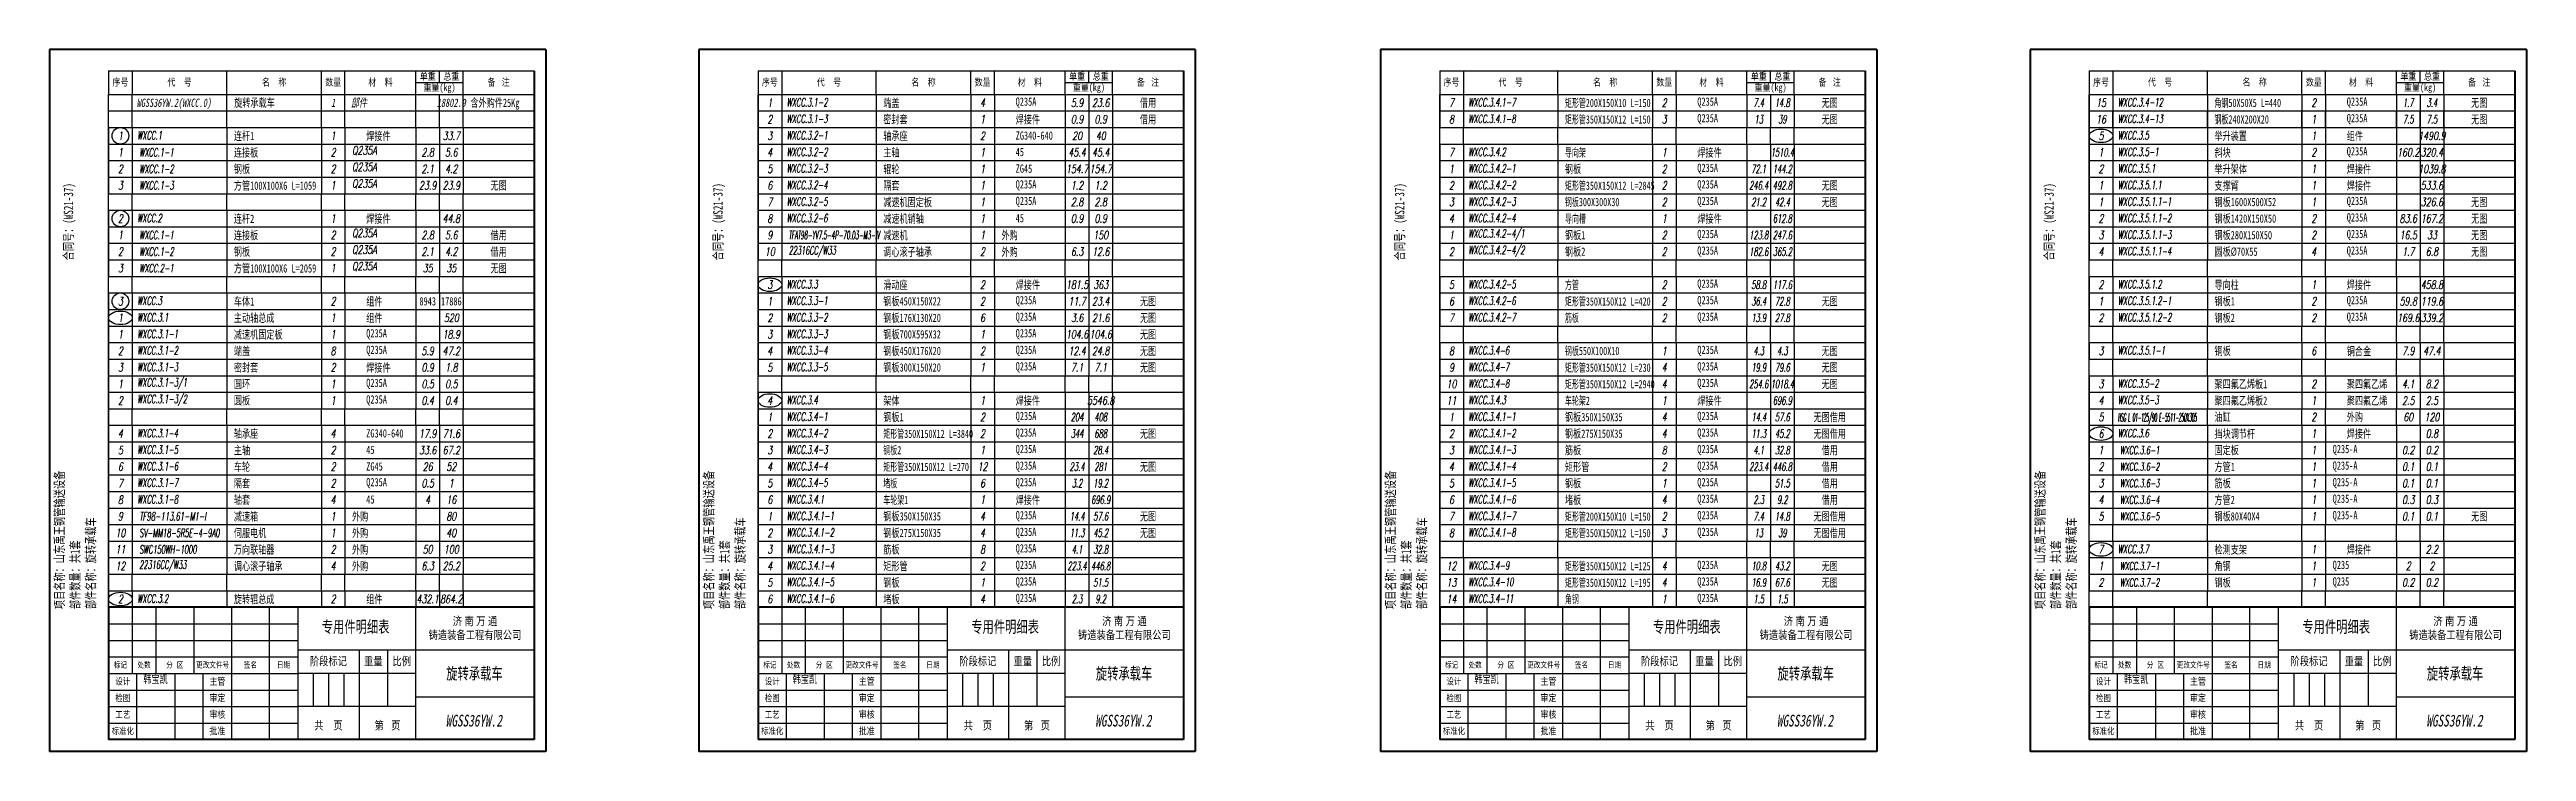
# Model space of a CAD drawing. Header units: millimetres. Extents: x 41246 to 234964, y -165638 to 36614.
# Drawn here: x 104701 to 130900, y -118121 to -110696 of the extents above; entities that cross this region are included whole.
import ezdxf
from ezdxf.enums import TextEntityAlignment as Align

# ---------------------------------------------------------------- set-up
doc = ezdxf.new("R2010")
doc.units = ezdxf.units.MM
doc.layers.add('S', color=7, linetype='Continuous', lineweight=35)
doc.layers.add('粗实线', color=7, linetype='Continuous', lineweight=40)
doc.layers.add('标注层', color=3, linetype='Continuous')
doc.layers.add('细实线', color=4, linetype='Continuous')
doc.styles.get("Standard").update_dxf_attribs({"font": '', "width": 0.8})
doc.styles.add('文字', font='', dxfattribs={"width": 0.7})
doc.styles.add('标注', font='italic.shx', dxfattribs={"width": 0.7, "bigfont": 'AllInOneBig.shx'})
doc.styles.get('Standard').set_extended_font_data('SimSun')
doc.styles.get('文字').set_extended_font_data('SimSun')

msp = doc.modelspace()

# ---------------------------------------------------------------- texts
at = {"layer": '标注层', "char_height": 113.01, "attachment_point": 1, "rotation": 90, "style": '文字'}
for s, insert, width in [('{\\H0.876x;合同号：\\H1.01x;(WS21-37)\\H0.9901x;\u3000}\u3000\u3000\u3000\u3000', (104838, -112926), 1438.56), ('{\\H0.876x;合同号：\\H1.01x;(WS21-37)\\H0.9901x;\u3000}\u3000\u3000\u3000\u3000', (111708, -112926), 1438.56), ('{\\H0.876x;合同号：\\H1.01x;(WS21-37)\\H0.9901x;\u3000}\u3000\u3000\u3000\u3000', (118918, -112926), 1438.56), ('{\\H0.876x;合同号：\\H1.01x;(WS21-37)\\H0.9901x;\u3000}\u3000\u3000\u3000\u3000', (125787, -112926), 1438.56), ('{\\H0.876x;项目名称：\\H1.01x;山东禹王钢管输送设备}\\P{\\H0.876x;部件数量：共1套\\P部件名称：旋转承载车}', (104755, -116615), 2468.53), ('{\\H0.876x;项目名称：\\H1.01x;山东禹王钢管输送设备}\\P{\\H0.876x;部件数量：共1套\\P部件名称：旋转承载车}', (111624, -116615), 2468.53), ('{\\H0.876x;项目名称：\\H1.01x;山东禹王钢管输送设备}\\P{\\H0.876x;部件数量：共1套\\P部件名称：旋转承载车}', (118834, -116615), 2468.53), ('{\\H0.876x;项目名称：\\H1.01x;山东禹王钢管输送设备}\\P{\\H0.876x;部件数量：共1套\\P部件名称：旋转承载车}', (125704, -116615), 2468.53)]:
    msp.add_mtext(s, dxfattribs=dict(at, insert=insert, width=width))

# ---------------------------------------------------------------- blocks, each defined once
blk = doc.blocks.new('明细表')
for p, q in [((0, 7), (180, 7)), ((0, 0), (0, 7)), ((0, 0), (180, 0)), ((10, 0), (10, 7)), ((50, 0), (50, 7)), ((90, 0), (90, 7)), ((100, 0), (100, 7)), ((130, 0), (130, 7)), ((140, 0), (140, 7)), ((150, 0), (150, 7)), ((180, 0), (180, 7))]:
    blk.add_line(p, q)
at = {"width": 0.7, "flags": 8}
for tag, style, p in [('1', '标注', (5, 3.5)), ('4', '标注', (95, 3.5)), ('6', '标注', (135, 3.5)), ('7', '标注', (145, 3.5)), ('8', '文字', (165, 3.5))]:
    blk.add_attdef(tag, text='', height=3.5, dxfattribs=dict(at, style=style)).set_placement(p, align=Align.MIDDLE_CENTER)
at = {"color": 141, "flags": 8}
for tag, style, width, p in [('2', '标注', 0.6, (13, 3.5)), ('3', '文字', 0.7, (53, 3.5)), ('5', '标注', 0.7, (103, 3.5))]:
    blk.add_attdef(tag, text='', height=3.5, dxfattribs=dict(at, style=style, width=width)).set_placement(p, align=Align.MIDDLE_LEFT)
blk = doc.blocks.new('明细表头')
for p, q in [((0, 10), (180, 10)), ((0, 10), (0, 0)), ((0, 0), (180, 0)), ((10, 10), (10, 0)), ((50, 0), (50, 10)), ((90, 0), (90, 10)), ((100, 0), (100, 10)), ((130, 0), (130, 10)), ((130, 5), (150, 5)), ((140, 5), (140, 10)), ((150, 0), (150, 10)), ((180, 10), (180, 0))]:
    blk.add_line(p, q)
at = {"char_height": 3, "attachment_point": 5}
for s, insert in [('{\\f\uffbfﾬￌﾣﾤ_GB2312|b0|i0|c134|p49;序号}', (5, 5)), ('{\\f\uffbfﾬￌﾣﾤ_GB2312|b0|i0|c134|p49;代    号}', (30, 5)), ('{\\f\uffbfﾬￌﾣﾤ_GB2312|b0|i0|c134|p49;名    称}', (70, 5)), ('{\\f\uffbfﾬￌﾣﾤ_GB2312|b0|i0|c134|p49;数量}', (95, 5)), ('{\\f\uffbfﾬￌﾣﾤ_GB2312|b0|i0|c134|p49;材    料}', (115, 5)), ('{\\f\uffbfﾬￌﾣﾤ_GB2312|b0|i0|c134|p49;单重}', (135, 7.5)), ('{\\f\uffbfﾬￌﾣﾤ_GB2312|b0|i0|c134|p49;重量}(kg)', (140, 2.5)), ('{\\f\uffbfﾬￌﾣﾤ_GB2312|b0|i0|c134|p49;总重}', (145, 7.5)), ('{\\f\uffbfﾬￌﾣﾤ_GB2312|b0|i0|c134|p49;备   注}', (165, 5))]:
    blk.add_mtext(s, dxfattribs=dict(at, insert=insert))
blk = doc.blocks.new('图栏')
at = {"layer": '粗实线'}
for p, q in [((0, 56), (-180, 56)), ((-180, 56), (-180, 0))]:
    blk.add_line(p, q, dxfattribs=at)
at = {"layer": '细实线'}
for p, q in [((-170, 56), (-170, 28)), ((-160, 56), (-160, 28)), ((-144, 56), (-144, 28)), ((-128, 56), (-128, 0)), ((-112, 0), (-112, 56)), ((-100, 56), (-100, 0)), ((-50, 0), (-50, 56)), ((-180, 49), (-100, 49)), ((-180, 42), (-100, 42)), ((-180, 35), (-100, 35)), ((-100, 38), (-50, 38)), ((-74, 38), (-74, 0)), ((-62, 38), (-62, 14)), ((-50, 38), (0, 38)), ((-180, 28), (-100, 28)), ((-180, 21), (-100, 21)), ((-168, 0), (-168, 28)), ((-152, 28), (-152, 0)), ((-140, 0), (-140, 28)), ((-50, 28), (-100, 28)), ((-93.5, 28), (-93.5, 14)), ((-87, 28), (-87, 14)), ((-80.5, 28), (-80.5, 14)), ((-180, 14), (-100, 14)), ((-50, 14), (-100, 14)), ((0, 18), (-50, 18)), ((-180, 7), (-100, 7)), ((-50, 0), (-50, 9))]:
    blk.add_line(p, q, dxfattribs=at)
at = {"insert": (-165.3, 27.4), "char_height": 3.5, "width": 10.676, "attachment_point": 1, "style": '文字'}
blk.add_mtext('韩宝凯', dxfattribs=at)
at = {"layer": '细实线', "attachment_point": 5}
for s, insert, char_height, width in [('{\\f\uffbfﾬￌﾣﾤ_GB2312|b0|i0|c134|p49;济 南 万 通\\P铸造装备工程有限公司}', (-25, 47), 3.5, 50), ('{\\f\uffbfﾬￌﾣﾤ_GB2312|b0|i0|c134|p49;标记}', (-175, 31.5), 2.5, 15), ('处数', (-165, 31.5), 2.5, 15), ('分 区', (-152, 31.5), 2.5, 15), ('{\\f\uffbfﾬￌﾣﾤ_GB2312|b0|i0|c134|p49;签名}', (-120, 31.5), 2.5, 15), ('{\\f\uffbfﾬￌﾣﾤ_GB2312|b0|i0|c134|p49;日期}', (-106, 31.5), 2.5, 15), ('{\\f\uffbfﾬￌﾣﾤ_GB2312|b0|i0|c134|p49;阶段标记}', (-87, 33), 3.5, 26), ('{\\f\uffbfﾬￌﾣﾤ_GB2312|b0|i0|c134|p49;重量}', (-68, 33), 3.5, 12), ('比例', (-56, 33), 3.5, 12), ('{\\f\uffbfﾬￌﾣﾤ_GB2312|b0|i0|c134|p49;设计}', (-174, 24.5), 2.8, 10), ('{\\f\uffbfﾬￌﾣﾤ_GB2312|b0|i0|c134|p49;主管}', (-134, 24.5), 3, 10), ('{\\f\uffbfﾬￌﾣﾤ_GB2312|b0|i0|c134|p49;检图}', (-174, 17.5), 2.8, 10), ('{\\f\uffbfﾬￌﾣﾤ_GB2312|b0|i0|c134|p49;工艺}', (-174, 10.5), 2.8, 10), ('{\\f\uffbfﾬￌﾣﾤ_GB2312|b0|i0|c134|p49;审定}', (-134, 17.5), 3, 10), ('{\\f\uffbfﾬￌﾣﾤ_GB2312|b0|i0|c134|p49;审核}', (-134, 10.5), 3, 10), ('{\\fￋￎￌﾣﾤ|b0|i0|c134|p2;标准化}', (-174, 3.5), 2.8, 10), ('{\\f\uffbfﾬￌﾣﾤ_GB2312|b0|i0|c134|p49;批准}', (-134, 3.5), 3, 10), ('{\\f\uffbfﾬￌﾣﾤ_GB2312|b0|i0|c134|p49;共    页}', (-87, 5.8), 3.5, 26), ('{\\f\uffbfﾬￌﾣﾤ_GB2312|b0|i0|c134|p49;第   页}', (-62, 5.8), 3.5, 24)]:
    blk.add_mtext(s, dxfattribs=dict(at, insert=insert, char_height=char_height, width=width))
at = {"layer": '细实线', "insert": (-136, 31.5), "char_height": 2.5, "width": 15, "attachment_point": 5, "line_spacing_factor": 0.8}
blk.add_mtext('{\\fￋￎￌﾣﾤ|b0|i0|c134|p2;更改文件号}', dxfattribs=at)
at = {"layer": '细实线', "width": 0.8, "flags": 8}
for tag, height, p in [('Q', 5, (-75.1, 47.2)), ('姓名', 3, (-159.9, 24.4)), ('DATA', 3, (-146.1, 24.1)), ('KG', 3.5, (-68.2, 21.3)), ('Y', 3.5, (-55.7, 20.8)), ('名称', 5, (-25.2, 28)), ('姓名', 3, (-159.9, 17.4)), ('DATA', 3, (-146.1, 17.1)), ('姓名', 3, (-119.9, 10.4)), ('DATA', 3, (-106.1, 10.1)), ('N', 7, (-25.5, 8.1)), ('姓名', 3, (-119.9, 3.4)), ('DATA', 3, (-106.1, 3.1)), ('Z', 3.5, (-87.3, 5.6)), ('X', 3.5, (-62.3, 5.8))]:
    blk.add_attdef(tag, text='', height=height, dxfattribs=at).set_placement(p, align=Align.MIDDLE_CENTER)

# ---------------------------------------------------------------- linework, layer by layer
at = {"layer": 'S'}
for p, q in [((109826, -114496), (109826, -115546)), ((116695, -114496), (116695, -115546)), ((123905, -114496), (123905, -115546)), ((130775, -114496), (130775, -115546))]:
    msp.add_line(p, q, dxfattribs=at)
at = {"layer": '标注层'}
for p, q in [((105326, -116596), (105326, -111171)), ((112195, -116596), (112195, -111171)), ((119405, -116596), (119405, -111171)), ((126275, -116596), (126275, -111171)), ((109826, -116421), (109826, -115896)), ((116695, -116421), (116695, -115896)), ((123905, -116421), (123905, -115896)), ((130775, -116421), (130775, -115896))]:
    msp.add_line(p, q, dxfattribs=at)
for centre in [(105451, -111609), (105451, -112484), (105451, -113359)]:
    msp.add_circle(centre, 87.5, dxfattribs=at)
for centre in [(126400, -111609), (112320, -113184), (105451, -113534), (112320, -114409), (126400, -114759), (126400, -115984), (105451, -116509)]:
    msp.add_ellipse(centre, major_axis=(-125, 0), ratio=0.574711, dxfattribs=at)
at = {"layer": '粗实线'}
for p, q in [((109951, -110696), (104701, -110696)), ((104701, -110696), (104701, -118121)), ((109951, -110696), (109951, -118121)), ((109951, -110696), (109951, -118121)), ((109951, -110696), (109951, -118121)), ((116820, -110696), (111570, -110696)), ((111570, -110696), (111570, -118121)), ((116820, -110696), (116820, -118121)), ((116820, -110696), (116820, -118121)), ((116820, -110696), (116820, -118121)), ((124030, -110696), (118780, -110696)), ((118780, -110696), (118780, -118121)), ((124030, -110696), (124030, -118121)), ((124030, -110696), (124030, -118121)), ((124030, -110696), (124030, -118121)), ((130900, -110696), (125650, -110696)), ((125650, -110696), (125650, -118121)), ((130900, -110696), (130900, -118121)), ((130900, -110696), (130900, -118121)), ((130900, -110696), (130900, -118121)), ((109826, -110921), (109826, -117996)), ((116695, -110921), (116695, -117996)), ((123905, -110921), (123905, -117996)), ((130775, -110921), (130775, -117996)), ((109951, -118121), (104701, -118121)), ((109826, -117996), (105326, -117996)), ((116820, -118121), (111570, -118121)), ((116695, -117996), (112195, -117996)), ((124030, -118121), (118780, -118121)), ((123905, -117996), (119405, -117996)), ((130900, -118121), (125650, -118121)), ((130775, -117996), (126275, -117996))]:
    msp.add_line(p, q, dxfattribs=at)
at = {"layer": '细实线'}
for p, q in [((105326, -114496), (105326, -115021)), ((105326, -114496), (105326, -115021)), ((112195, -114496), (112195, -115021)), ((112195, -114496), (112195, -115021)), ((119405, -114496), (119405, -115021)), ((119405, -114496), (119405, -115021)), ((126275, -114496), (126275, -115021)), ((126275, -114496), (126275, -115021)), ((105326, -115196), (105326, -115546)), ((105326, -115196), (105326, -115546)), ((112195, -115196), (112195, -115546)), ((112195, -115196), (112195, -115546)), ((119405, -115196), (119405, -115546)), ((119405, -115196), (119405, -115546)), ((126275, -115196), (126275, -115546)), ((126275, -115196), (126275, -115546)), ((105326, -115896), (105326, -116421)), ((105326, -115896), (105326, -116421)), ((112195, -115896), (112195, -116421)), ((112195, -115896), (112195, -116421)), ((119405, -115896), (119405, -116421)), ((119405, -115896), (119405, -116421)), ((126275, -115896), (126275, -116421)), ((126275, -115896), (126275, -116421))]:
    msp.add_line(p, q, dxfattribs=at)

# ---------------------------------------------------------------- block references
at = {"layer": '标注层', "xscale": 25, "yscale": 25, "zscale": 25}
for p in [(105326, -111171), (112195, -111171), (119405, -111171), (126275, -111171)]:
    msp.add_blockref('明细表头', p, dxfattribs=at)
at = {"layer": '标注层'}
ref = msp.add_blockref('明细表', (105326, -111696), dxfattribs=dict(at, xscale=-25, yscale=25, zscale=25, rotation=180))
ref.add_attrib('1', '1', dxfattribs={"layer": '0', "height": 87.5, "style": '标注', "width": 0.7, "flags": 8}).set_placement((105451, -111784), align=Align.MIDDLE_CENTER)
ref.add_attrib('2', 'WXCC.1-1', dxfattribs={"layer": '0', "color": 141, "height": 87.5, "style": '标注', "width": 0.6, "flags": 8}).set_placement((105651, -111784), align=Align.MIDDLE_LEFT)
ref.add_attrib('3', '连接板', dxfattribs={"layer": '0', "color": 141, "height": 87.5, "style": '文字', "width": 0.7, "flags": 8}).set_placement((106651, -111786), align=Align.MIDDLE_LEFT)
ref.add_attrib('4', '2', dxfattribs={"layer": '0', "height": 87.5, "style": '标注', "width": 0.7, "flags": 8}).set_placement((107701, -111784), align=Align.MIDDLE_CENTER)
ref.add_attrib('5', 'Q235A', dxfattribs={"layer": '0', "color": 141, "height": 87.5, "style": '标注', "width": 0.7, "flags": 8}).set_placement((107901, -111763), align=Align.MIDDLE_LEFT)
ref.add_attrib('6', '2.8', dxfattribs={"layer": '0', "height": 87.5, "style": '标注', "width": 0.7, "flags": 8}).set_placement((108701, -111784), align=Align.MIDDLE_CENTER)
ref.add_attrib('7', '5.6', dxfattribs={"layer": '0', "height": 87.5, "style": '标注', "width": 0.7, "flags": 8}).set_placement((108951, -111784), align=Align.MIDDLE_CENTER)
ref = msp.add_blockref('明细表', (105326, -111871), dxfattribs=dict(at, xscale=-25, yscale=25, zscale=25, rotation=180))
ref.add_attrib('1', '2', dxfattribs={"layer": '0', "height": 87.5, "style": '标注', "width": 0.7, "flags": 8}).set_placement((105451, -111959), align=Align.MIDDLE_CENTER)
ref.add_attrib('2', 'WXCC.1-2', dxfattribs={"layer": '0', "color": 141, "height": 87.5, "style": '标注', "width": 0.6, "flags": 8}).set_placement((105651, -111959), align=Align.MIDDLE_LEFT)
ref.add_attrib('3', '钢板', dxfattribs={"layer": '0', "color": 141, "height": 87.5, "style": '文字', "width": 0.7, "flags": 8}).set_placement((106651, -111959), align=Align.MIDDLE_LEFT)
ref.add_attrib('4', '2', dxfattribs={"layer": '0', "height": 87.5, "style": '标注', "width": 0.7, "flags": 8}).set_placement((107701, -111959), align=Align.MIDDLE_CENTER)
ref.add_attrib('5', 'Q235A', dxfattribs={"layer": '0', "color": 141, "height": 87.5, "style": '标注', "width": 0.7, "flags": 8}).set_placement((107901, -111938), align=Align.MIDDLE_LEFT)
ref.add_attrib('6', '2.1', dxfattribs={"layer": '0', "height": 87.5, "style": '标注', "width": 0.7, "flags": 8}).set_placement((108701, -111959), align=Align.MIDDLE_CENTER)
ref.add_attrib('7', '4.2', dxfattribs={"layer": '0', "height": 87.5, "style": '标注', "width": 0.7, "flags": 8}).set_placement((108951, -111959), align=Align.MIDDLE_CENTER)
ref = msp.add_blockref('明细表', (105326, -112046), dxfattribs=dict(at, xscale=-25, yscale=25, zscale=25, rotation=180))
ref.add_attrib('1', '3', dxfattribs={"layer": '0', "height": 87.5, "style": '标注', "width": 0.7, "flags": 8}).set_placement((105451, -112134), align=Align.MIDDLE_CENTER)
ref.add_attrib('2', 'WXCC.1-3', dxfattribs={"layer": '0', "color": 141, "height": 87.5, "style": '标注', "width": 0.6, "flags": 8}).set_placement((105651, -112134), align=Align.MIDDLE_LEFT)
ref.add_attrib('3', '方管100X100X6 L=1059', dxfattribs={"layer": '0', "color": 141, "height": 87.5, "style": '文字', "width": 0.7, "flags": 8}).set_placement((106651, -112136), align=Align.MIDDLE_LEFT)
ref.add_attrib('4', '1', dxfattribs={"layer": '0', "height": 87.5, "style": '标注', "width": 0.7, "flags": 8}).set_placement((107701, -112134), align=Align.MIDDLE_CENTER)
ref.add_attrib('5', 'Q235A', dxfattribs={"layer": '0', "color": 141, "height": 87.5, "style": '标注', "width": 0.7, "flags": 8}).set_placement((107901, -112113), align=Align.MIDDLE_LEFT)
ref.add_attrib('6', '23.9', dxfattribs={"layer": '0', "height": 87.5, "style": '标注', "width": 0.7, "flags": 8}).set_placement((108701, -112134), align=Align.MIDDLE_CENTER)
ref.add_attrib('7', '23.9', dxfattribs={"layer": '0', "height": 87.5, "style": '标注', "width": 0.7, "flags": 8}).set_placement((108951, -112134), align=Align.MIDDLE_CENTER)
ref.add_attrib('8', '无图', dxfattribs={"layer": '0', "height": 87.5, "style": '文字', "width": 0.7, "flags": 8}).set_placement((109451, -112135), align=Align.MIDDLE_CENTER)
ref = msp.add_blockref('明细表', (105326, -112571), dxfattribs=dict(at, xscale=-25, yscale=25, zscale=25, rotation=180))
ref.add_attrib('1', '1', dxfattribs={"layer": '0', "height": 87.5, "style": '标注', "width": 0.7, "flags": 8}).set_placement((105451, -112659), align=Align.MIDDLE_CENTER)
ref.add_attrib('2', 'WXCC.1-1', dxfattribs={"layer": '0', "color": 141, "height": 87.5, "style": '标注', "width": 0.6, "flags": 8}).set_placement((105651, -112659), align=Align.MIDDLE_LEFT)
ref.add_attrib('3', '连接板', dxfattribs={"layer": '0', "color": 141, "height": 87.5, "style": '文字', "width": 0.7, "flags": 8}).set_placement((106651, -112661), align=Align.MIDDLE_LEFT)
ref.add_attrib('4', '2', dxfattribs={"layer": '0', "height": 87.5, "style": '标注', "width": 0.7, "flags": 8}).set_placement((107701, -112659), align=Align.MIDDLE_CENTER)
ref.add_attrib('5', 'Q235A', dxfattribs={"layer": '0', "color": 141, "height": 87.5, "style": '标注', "width": 0.7, "flags": 8}).set_placement((107901, -112638), align=Align.MIDDLE_LEFT)
ref.add_attrib('6', '2.8', dxfattribs={"layer": '0', "height": 87.5, "style": '标注', "width": 0.7, "flags": 8}).set_placement((108701, -112659), align=Align.MIDDLE_CENTER)
ref.add_attrib('7', '5.6', dxfattribs={"layer": '0', "height": 87.5, "style": '标注', "width": 0.7, "flags": 8}).set_placement((108951, -112659), align=Align.MIDDLE_CENTER)
ref.add_attrib('8', '借用', dxfattribs={"layer": '0', "height": 87.5, "style": '文字', "width": 0.7, "flags": 8}).set_placement((109451, -112660), align=Align.MIDDLE_CENTER)
ref = msp.add_blockref('明细表', (112195, -112571), dxfattribs=dict(at, xscale=-25, yscale=25, zscale=25, rotation=180))
ref.add_attrib('1', '9', dxfattribs={"layer": '0', "height": 87.5, "style": '标注', "width": 0.7, "flags": 8}).set_placement((112320, -112659), align=Align.MIDDLE_CENTER)
ref.add_attrib('2', 'TFAT98-YV7.5-4P-70.03-M3-IV', dxfattribs={"layer": '0', "color": 141, "height": 87.5, "style": '标注', "width": 0.4, "flags": 8}).set_placement((112520, -112659), align=Align.MIDDLE_LEFT)
ref.add_attrib('3', '减速机', dxfattribs={"layer": '0', "color": 141, "height": 87.5, "style": '文字', "width": 0.7, "flags": 8}).set_placement((113520, -112661), align=Align.MIDDLE_LEFT)
ref.add_attrib('4', '1', dxfattribs={"layer": '0', "height": 87.5, "style": '标注', "width": 0.7, "flags": 8}).set_placement((114570, -112659), align=Align.MIDDLE_CENTER)
ref.add_attrib('5', '外购', dxfattribs={"layer": '0', "color": 141, "height": 87.5, "style": '文字', "width": 0.7, "flags": 8}).set_placement((114770, -112661), align=Align.MIDDLE_LEFT)
ref.add_attrib('7', '150', dxfattribs={"layer": '0', "height": 87.5, "style": '标注', "width": 0.7, "flags": 8}).set_placement((115820, -112659), align=Align.MIDDLE_CENTER)
ref = msp.add_blockref('明细表', (105326, -112746), dxfattribs=dict(at, xscale=-25, yscale=25, zscale=25, rotation=180))
ref.add_attrib('1', '2', dxfattribs={"layer": '0', "height": 87.5, "style": '标注', "width": 0.7, "flags": 8}).set_placement((105451, -112834), align=Align.MIDDLE_CENTER)
ref.add_attrib('2', 'WXCC.1-2', dxfattribs={"layer": '0', "color": 141, "height": 87.5, "style": '标注', "width": 0.6, "flags": 8}).set_placement((105651, -112834), align=Align.MIDDLE_LEFT)
ref.add_attrib('3', '钢板', dxfattribs={"layer": '0', "color": 141, "height": 87.5, "style": '文字', "width": 0.7, "flags": 8}).set_placement((106651, -112834), align=Align.MIDDLE_LEFT)
ref.add_attrib('4', '2', dxfattribs={"layer": '0', "height": 87.5, "style": '标注', "width": 0.7, "flags": 8}).set_placement((107701, -112834), align=Align.MIDDLE_CENTER)
ref.add_attrib('5', 'Q235A', dxfattribs={"layer": '0', "color": 141, "height": 87.5, "style": '标注', "width": 0.7, "flags": 8}).set_placement((107901, -112813), align=Align.MIDDLE_LEFT)
ref.add_attrib('6', '2.1', dxfattribs={"layer": '0', "height": 87.5, "style": '标注', "width": 0.7, "flags": 8}).set_placement((108701, -112834), align=Align.MIDDLE_CENTER)
ref.add_attrib('7', '4.2', dxfattribs={"layer": '0', "height": 87.5, "style": '标注', "width": 0.7, "flags": 8}).set_placement((108951, -112834), align=Align.MIDDLE_CENTER)
ref.add_attrib('8', '借用', dxfattribs={"layer": '0', "height": 87.5, "style": '文字', "width": 0.7, "flags": 8}).set_placement((109451, -112835), align=Align.MIDDLE_CENTER)
ref = msp.add_blockref('明细表', (112195, -112746), dxfattribs=dict(at, xscale=-25, yscale=25, zscale=25, rotation=180))
ref.add_attrib('1', '10', dxfattribs={"layer": '0', "height": 87.5, "style": '标注', "width": 0.7, "flags": 8}).set_placement((112320, -112834), align=Align.MIDDLE_CENTER)
ref.add_attrib('2', '22316CC/W33', dxfattribs={"layer": '0', "color": 141, "height": 87.5, "style": '标注', "width": 0.5, "flags": 8}).set_placement((112520, -112821), align=Align.MIDDLE_LEFT)
ref.add_attrib('3', '调心滚子轴承', dxfattribs={"layer": '0', "color": 141, "height": 87.5, "style": '文字', "width": 0.7, "flags": 8}).set_placement((113520, -112836), align=Align.MIDDLE_LEFT)
ref.add_attrib('4', '2', dxfattribs={"layer": '0', "height": 87.5, "style": '标注', "width": 0.7, "flags": 8}).set_placement((114570, -112834), align=Align.MIDDLE_CENTER)
ref.add_attrib('5', '外购', dxfattribs={"layer": '0', "color": 141, "height": 87.5, "style": '文字', "width": 0.7, "flags": 8}).set_placement((114770, -112836), align=Align.MIDDLE_LEFT)
ref.add_attrib('6', '6.3', dxfattribs={"layer": '0', "height": 87.5, "style": '标注', "width": 0.7, "flags": 8}).set_placement((115570, -112834), align=Align.MIDDLE_CENTER)
ref.add_attrib('7', '12.6', dxfattribs={"layer": '0', "height": 87.5, "style": '标注', "width": 0.7, "flags": 8}).set_placement((115820, -112834), align=Align.MIDDLE_CENTER)
ref = msp.add_blockref('明细表', (105326, -112921), dxfattribs=dict(at, xscale=-25, yscale=25, zscale=25, rotation=180))
ref.add_attrib('1', '3', dxfattribs={"layer": '0', "height": 87.5, "style": '标注', "width": 0.7, "flags": 8}).set_placement((105451, -113009), align=Align.MIDDLE_CENTER)
ref.add_attrib('2', 'WXCC.2-1', dxfattribs={"layer": '0', "color": 141, "height": 87.5, "style": '标注', "width": 0.6, "flags": 8}).set_placement((105651, -113009), align=Align.MIDDLE_LEFT)
ref.add_attrib('3', '方管100X100X6 L=2059', dxfattribs={"layer": '0', "color": 141, "height": 87.5, "style": '文字', "width": 0.7, "flags": 8}).set_placement((106651, -113011), align=Align.MIDDLE_LEFT)
ref.add_attrib('4', '1', dxfattribs={"layer": '0', "height": 87.5, "style": '标注', "width": 0.7, "flags": 8}).set_placement((107701, -113009), align=Align.MIDDLE_CENTER)
ref.add_attrib('5', 'Q235A', dxfattribs={"layer": '0', "color": 141, "height": 87.5, "style": '标注', "width": 0.7, "flags": 8}).set_placement((107901, -112988), align=Align.MIDDLE_LEFT)
ref.add_attrib('6', '35', dxfattribs={"layer": '0', "height": 87.5, "style": '标注', "width": 0.7, "flags": 8}).set_placement((108701, -113009), align=Align.MIDDLE_CENTER)
ref.add_attrib('7', '35', dxfattribs={"layer": '0', "height": 87.5, "style": '标注', "width": 0.7, "flags": 8}).set_placement((108951, -113009), align=Align.MIDDLE_CENTER)
ref.add_attrib('8', '无图', dxfattribs={"layer": '0', "height": 87.5, "style": '文字', "width": 0.7, "flags": 8}).set_placement((109451, -113010), align=Align.MIDDLE_CENTER)
ref = msp.add_blockref('明细表', (105326, -115546), dxfattribs=dict(at, xscale=-25, yscale=25, zscale=25, rotation=180))
ref.add_attrib('1', '9', dxfattribs={"layer": '0', "height": 87.5, "style": '标注', "width": 0.7, "flags": 8}).set_placement((105451, -115634), align=Align.MIDDLE_CENTER)
ref.add_attrib('2', 'TF98-113.61-M1-I', dxfattribs={"layer": '0', "color": 141, "height": 87.5, "style": '标注', "width": 0.6, "flags": 8}).set_placement((105651, -115634), align=Align.MIDDLE_LEFT)
ref.add_attrib('3', '减速箱', dxfattribs={"layer": '0', "color": 141, "height": 87.5, "style": '文字', "width": 0.7, "flags": 8}).set_placement((106651, -115636), align=Align.MIDDLE_LEFT)
ref.add_attrib('4', '1', dxfattribs={"layer": '0', "height": 87.5, "style": '标注', "width": 0.7, "flags": 8}).set_placement((107701, -115634), align=Align.MIDDLE_CENTER)
ref.add_attrib('5', '外购', dxfattribs={"layer": '0', "color": 141, "height": 87.5, "style": '文字', "width": 0.7, "flags": 8}).set_placement((107901, -115636), align=Align.MIDDLE_LEFT)
ref.add_attrib('7', '80', dxfattribs={"layer": '0', "height": 87.5, "style": '标注', "width": 0.7, "flags": 8}).set_placement((108951, -115634), align=Align.MIDDLE_CENTER)
ref = msp.add_blockref('明细表', (105326, -115721), dxfattribs=dict(at, xscale=-25, yscale=25, zscale=25, rotation=180))
ref.add_attrib('1', '10', dxfattribs={"layer": '0', "height": 87.5, "style": '标注', "width": 0.7, "flags": 8}).set_placement((105451, -115809), align=Align.MIDDLE_CENTER)
ref.add_attrib('2', 'SV-MM18-5R5E-4-9A0', dxfattribs={"layer": '0', "color": 141, "height": 87.5, "style": '标注', "width": 0.5, "flags": 8}).set_placement((105651, -115809), align=Align.MIDDLE_LEFT)
ref.add_attrib('3', '伺服电机', dxfattribs={"layer": '0', "color": 141, "height": 87.5, "style": '文字', "width": 0.7, "flags": 8}).set_placement((106651, -115811), align=Align.MIDDLE_LEFT)
ref.add_attrib('4', '1', dxfattribs={"layer": '0', "height": 87.5, "style": '标注', "width": 0.7, "flags": 8}).set_placement((107701, -115809), align=Align.MIDDLE_CENTER)
ref.add_attrib('5', '外购', dxfattribs={"layer": '0', "color": 141, "height": 87.5, "style": '文字', "width": 0.7, "flags": 8}).set_placement((107901, -115811), align=Align.MIDDLE_LEFT)
ref.add_attrib('7', '40', dxfattribs={"layer": '0', "height": 87.5, "style": '标注', "width": 0.7, "flags": 8}).set_placement((108951, -115809), align=Align.MIDDLE_CENTER)
ref = msp.add_blockref('明细表', (105326, -115896), dxfattribs=dict(at, xscale=-25, yscale=25, zscale=25, rotation=180))
ref.add_attrib('1', '11', dxfattribs={"layer": '0', "height": 87.5, "style": '标注', "width": 0.7, "flags": 8}).set_placement((105451, -115984), align=Align.MIDDLE_CENTER)
ref.add_attrib('2', 'SWC150WH-1000', dxfattribs={"layer": '0', "color": 141, "height": 87.5, "style": '标注', "width": 0.5, "flags": 8}).set_placement((105651, -115984), align=Align.MIDDLE_LEFT)
ref.add_attrib('3', '万向联轴器', dxfattribs={"layer": '0', "color": 141, "height": 87.5, "style": '文字', "width": 0.7, "flags": 8}).set_placement((106651, -115985), align=Align.MIDDLE_LEFT)
ref.add_attrib('4', '2', dxfattribs={"layer": '0', "height": 87.5, "style": '标注', "width": 0.7, "flags": 8}).set_placement((107701, -115984), align=Align.MIDDLE_CENTER)
ref.add_attrib('5', '外购', dxfattribs={"layer": '0', "color": 141, "height": 87.5, "style": '文字', "width": 0.7, "flags": 8}).set_placement((107901, -115986), align=Align.MIDDLE_LEFT)
ref.add_attrib('6', '50', dxfattribs={"layer": '0', "height": 87.5, "style": '标注', "width": 0.7, "flags": 8}).set_placement((108701, -115984), align=Align.MIDDLE_CENTER)
ref.add_attrib('7', '100', dxfattribs={"layer": '0', "height": 87.5, "style": '标注', "width": 0.7, "flags": 8}).set_placement((108951, -115984), align=Align.MIDDLE_CENTER)
ref = msp.add_blockref('明细表', (105326, -116071), dxfattribs=dict(at, xscale=-25, yscale=25, zscale=25, rotation=180))
ref.add_attrib('1', '12', dxfattribs={"layer": '0', "height": 87.5, "style": '标注', "width": 0.7, "flags": 8}).set_placement((105451, -116159), align=Align.MIDDLE_CENTER)
ref.add_attrib('2', '22316CC/W33', dxfattribs={"layer": '0', "color": 141, "height": 87.5, "style": '标注', "width": 0.5, "flags": 8}).set_placement((105651, -116146), align=Align.MIDDLE_LEFT)
ref.add_attrib('3', '调心滚子轴承', dxfattribs={"layer": '0', "color": 141, "height": 87.5, "style": '文字', "width": 0.7, "flags": 8}).set_placement((106651, -116161), align=Align.MIDDLE_LEFT)
ref.add_attrib('4', '4', dxfattribs={"layer": '0', "height": 87.5, "style": '标注', "width": 0.7, "flags": 8}).set_placement((107701, -116159), align=Align.MIDDLE_CENTER)
ref.add_attrib('5', '外购', dxfattribs={"layer": '0', "color": 141, "height": 87.5, "style": '文字', "width": 0.7, "flags": 8}).set_placement((107901, -116161), align=Align.MIDDLE_LEFT)
ref.add_attrib('6', '6.3', dxfattribs={"layer": '0', "height": 87.5, "style": '标注', "width": 0.7, "flags": 8}).set_placement((108701, -116159), align=Align.MIDDLE_CENTER)
ref.add_attrib('7', '25.2', dxfattribs={"layer": '0', "height": 87.5, "style": '标注', "width": 0.7, "flags": 8}).set_placement((108951, -116159), align=Align.MIDDLE_CENTER)
ref = msp.add_blockref('图栏', (109826, -117996), dxfattribs=dict(at, xscale=25, yscale=25, zscale=25))
ref.add_attrib('名称', '旋转承载车', dxfattribs={"layer": '细实线', "height": 125, "style": '文字', "oblique": 0.1745, "width": 0.7, "flags": 8}).set_placement((109196, -117296), align=Align.MIDDLE_CENTER)
ref.add_attrib('N', 'WGSS36YW.2', dxfattribs={"layer": '细实线', "height": 125, "style": '文字', "oblique": 10, "width": 0.7, "flags": 8}).set_placement((109189, -117795), align=Align.MIDDLE_CENTER)
ref.add_attrib('材料', '专用件明细表', dxfattribs={"layer": '细实线', "height": 125, "style": '文字', "oblique": 0.1745, "width": 0.7, "flags": 8}).set_placement((107939, -116802), align=Align.MIDDLE_CENTER)
ref = msp.add_blockref('图栏', (116695, -117996), dxfattribs=dict(at, xscale=25, yscale=25, zscale=25))
ref.add_attrib('名称', '旋转承载车', dxfattribs={"layer": '细实线', "height": 125, "style": '文字', "oblique": 0.1745, "width": 0.7, "flags": 8}).set_placement((116066, -117296), align=Align.MIDDLE_CENTER)
ref.add_attrib('N', 'WGSS36YW.2', dxfattribs={"layer": '细实线', "height": 125, "style": '文字', "oblique": 10, "width": 0.7, "flags": 8}).set_placement((116059, -117795), align=Align.MIDDLE_CENTER)
ref.add_attrib('材料', '专用件明细表', dxfattribs={"layer": '细实线', "height": 125, "style": '文字', "oblique": 0.1745, "width": 0.7, "flags": 8}).set_placement((114808, -116802), align=Align.MIDDLE_CENTER)
ref = msp.add_blockref('图栏', (123905, -117996), dxfattribs=dict(at, xscale=25, yscale=25, zscale=25))
ref.add_attrib('名称', '旋转承载车', dxfattribs={"layer": '细实线', "height": 125, "style": '文字', "oblique": 0.1745, "width": 0.7, "flags": 8}).set_placement((123276, -117296), align=Align.MIDDLE_CENTER)
ref.add_attrib('N', 'WGSS36YW.2', dxfattribs={"layer": '细实线', "height": 125, "style": '文字', "oblique": 10, "width": 0.7, "flags": 8}).set_placement((123269, -117795), align=Align.MIDDLE_CENTER)
ref.add_attrib('材料', '专用件明细表', dxfattribs={"layer": '细实线', "height": 125, "style": '文字', "oblique": 0.1745, "width": 0.7, "flags": 8}).set_placement((122018, -116802), align=Align.MIDDLE_CENTER)
ref = msp.add_blockref('图栏', (130775, -117996), dxfattribs=dict(at, xscale=25, yscale=25, zscale=25))
ref.add_attrib('名称', '旋转承载车', dxfattribs={"layer": '细实线', "height": 125, "style": '文字', "oblique": 0.1745, "width": 0.7, "flags": 8}).set_placement((130145, -117296), align=Align.MIDDLE_CENTER)
ref.add_attrib('N', 'WGSS36YW.2', dxfattribs={"layer": '细实线', "height": 125, "style": '文字', "oblique": 10, "width": 0.7, "flags": 8}).set_placement((130138, -117795), align=Align.MIDDLE_CENTER)
ref.add_attrib('材料', '专用件明细表', dxfattribs={"layer": '细实线', "height": 125, "style": '文字', "oblique": 0.1745, "width": 0.7, "flags": 8}).set_placement((128887, -116802), align=Align.MIDDLE_CENTER)
at = {"layer": '细实线'}
ref = msp.add_blockref('明细表', (105326, -111346), dxfattribs=dict(at, xscale=25, yscale=25, zscale=25))
ref.add_attrib('2', 'WGSS36YW.2(WXCC.0)', dxfattribs={"layer": '0', "color": 141, "height": 87.5, "style": '文字', "oblique": 10, "width": 0.7, "flags": 8}).set_placement((105623, -111259), align=Align.MIDDLE_LEFT)
ref.add_attrib('3', '旋转承载车', dxfattribs={"layer": '0', "color": 141, "height": 87.5, "style": '文字', "width": 0.7, "flags": 8}).set_placement((106655, -111259), align=Align.MIDDLE_LEFT)
ref.add_attrib('4', '1', dxfattribs={"layer": '0', "height": 87.5, "style": '文字', "oblique": 10, "width": 0.7, "flags": 8}).set_placement((107701, -111259), align=Align.MIDDLE_CENTER)
ref.add_attrib('5', '部件', dxfattribs={"layer": '0', "color": 141, "height": 87.5, "style": '文字', "oblique": 10, "width": 0.7, "flags": 8}).set_placement((107889, -111259), align=Align.MIDDLE_LEFT)
ref.add_attrib('7', '18802.9', dxfattribs={"layer": '0', "height": 87.5, "style": '文字', "oblique": 10, "width": 0.7, "flags": 8}).set_placement((108951, -111259), align=Align.MIDDLE_CENTER)
ref.add_attrib('8', '含外购件25Kg', dxfattribs={"layer": '0', "height": 87.5, "style": '文字', "width": 0.7, "flags": 8}).set_placement((109153, -111259), align=Align.MIDDLE_LEFT)
ref = msp.add_blockref('明细表', (112195, -111171), dxfattribs=dict(at, xscale=-25, yscale=25, zscale=25, rotation=180))
ref.add_attrib('1', '1', dxfattribs={"layer": '0', "height": 87.5, "style": '标注', "width": 0.7, "flags": 8}).set_placement((112320, -111259), align=Align.MIDDLE_CENTER)
ref.add_attrib('2', 'WXCC.3.1-2', dxfattribs={"layer": '0', "color": 141, "height": 87.5, "style": '标注', "width": 0.6, "flags": 8}).set_placement((112499, -111254), align=Align.MIDDLE_LEFT)
ref.add_attrib('3', '端盖', dxfattribs={"layer": '0', "color": 141, "height": 87.5, "style": '文字', "width": 0.7, "flags": 8}).set_placement((113520, -111261), align=Align.MIDDLE_LEFT)
ref.add_attrib('4', '4', dxfattribs={"layer": '0', "height": 87.5, "style": '标注', "width": 0.7, "flags": 8}).set_placement((114570, -111259), align=Align.MIDDLE_CENTER)
ref.add_attrib('5', 'Q235A', dxfattribs={"layer": '0', "color": 141, "height": 87.5, "style": '文字', "width": 0.7, "flags": 8}).set_placement((114920, -111247), align=Align.MIDDLE_LEFT)
ref.add_attrib('6', '5.9', dxfattribs={"layer": '0', "height": 87.5, "style": '标注', "width": 0.7, "flags": 8}).set_placement((115570, -111259), align=Align.MIDDLE_CENTER)
ref.add_attrib('7', '23.6', dxfattribs={"layer": '0', "height": 87.5, "style": '标注', "width": 0.7, "flags": 8}).set_placement((115820, -111259), align=Align.MIDDLE_CENTER)
ref.add_attrib('8', '借用', dxfattribs={"layer": '0', "height": 87.5, "style": '文字', "width": 0.7, "flags": 8}).set_placement((116320, -111260), align=Align.MIDDLE_CENTER)
ref = msp.add_blockref('明细表', (119405, -111171), dxfattribs=dict(at, xscale=-25, yscale=25, zscale=25, rotation=180))
ref.add_attrib('1', '7', dxfattribs={"layer": '0', "height": 87.5, "style": '标注', "width": 0.7, "flags": 8}).set_placement((119530, -111259), align=Align.MIDDLE_CENTER)
ref.add_attrib('2', 'WXCC.3.4.1-7', dxfattribs={"layer": '0', "color": 141, "height": 87.5, "style": '标注', "width": 0.6, "flags": 8}).set_placement((119709, -111254), align=Align.MIDDLE_LEFT)
ref.add_attrib('3', '矩形管200X150X10 L=150', dxfattribs={"layer": '0', "color": 141, "height": 87.5, "style": '文字', "width": 0.6, "flags": 8}).set_placement((120730, -111261), align=Align.MIDDLE_LEFT)
ref.add_attrib('4', '2', dxfattribs={"layer": '0', "height": 87.5, "style": '标注', "width": 0.7, "flags": 8}).set_placement((121780, -111259), align=Align.MIDDLE_CENTER)
ref.add_attrib('5', 'Q235A', dxfattribs={"layer": '0', "color": 141, "height": 87.5, "style": '文字', "width": 0.7, "flags": 8}).set_placement((122130, -111247), align=Align.MIDDLE_LEFT)
ref.add_attrib('6', '7.4', dxfattribs={"layer": '0', "height": 87.5, "style": '标注', "width": 0.6, "flags": 8}).set_placement((122780, -111259), align=Align.MIDDLE_CENTER)
ref.add_attrib('7', '14.8', dxfattribs={"layer": '0', "height": 87.5, "style": '标注', "width": 0.6, "flags": 8}).set_placement((123030, -111259), align=Align.MIDDLE_CENTER)
ref.add_attrib('8', '无图', dxfattribs={"layer": '0', "height": 87.5, "style": '文字', "width": 0.7, "flags": 8}).set_placement((123530, -111260), align=Align.MIDDLE_CENTER)
ref = msp.add_blockref('明细表', (126275, -111171), dxfattribs=dict(at, xscale=-25, yscale=25, zscale=25, rotation=180))
ref.add_attrib('1', '15', dxfattribs={"layer": '0', "height": 87.5, "style": '标注', "width": 0.7, "flags": 8}).set_placement((126400, -111259), align=Align.MIDDLE_CENTER)
ref.add_attrib('2', 'WXCC.3.4-12', dxfattribs={"layer": '0', "color": 141, "height": 87.5, "style": '标注', "width": 0.6, "flags": 8}).set_placement((126578, -111254), align=Align.MIDDLE_LEFT)
ref.add_attrib('3', '角钢50X50X5 L=440', dxfattribs={"layer": '0', "color": 141, "height": 87.5, "style": '文字', "width": 0.6, "flags": 8}).set_placement((127600, -111260), align=Align.MIDDLE_LEFT)
ref.add_attrib('4', '2', dxfattribs={"layer": '0', "height": 87.5, "style": '标注', "width": 0.7, "flags": 8}).set_placement((128650, -111259), align=Align.MIDDLE_CENTER)
ref.add_attrib('5', 'Q235A', dxfattribs={"layer": '0', "color": 141, "height": 87.5, "style": '文字', "width": 0.7, "flags": 8}).set_placement((128999, -111247), align=Align.MIDDLE_LEFT)
ref.add_attrib('6', '1.7', dxfattribs={"layer": '0', "height": 87.5, "style": '标注', "width": 0.6, "flags": 8}).set_placement((129650, -111259), align=Align.MIDDLE_CENTER)
ref.add_attrib('7', '3.4', dxfattribs={"layer": '0', "height": 87.5, "style": '标注', "width": 0.6, "flags": 8}).set_placement((129900, -111259), align=Align.MIDDLE_CENTER)
ref.add_attrib('8', '无图', dxfattribs={"layer": '0', "height": 87.5, "style": '文字', "width": 0.7, "flags": 8}).set_placement((130400, -111260), align=Align.MIDDLE_CENTER)
at = {"layer": '细实线', "xscale": 25, "yscale": 25, "zscale": 25}
for p in [(105326, -111521), (105326, -111521), (119405, -111696), (119405, -111696), (126275, -111521), (126275, -111521), (105326, -112396), (105326, -112396), (105326, -113271), (105326, -113271), (112195, -113096), (112195, -113096), (119405, -113096), (119405, -113096), (126275, -113096), (126275, -113096), (119405, -113796), (119405, -113796), (126275, -113796), (126275, -113796), (112195, -114321), (112195, -114321), (126275, -114146), (126275, -114146), (105326, -114671), (105326, -114671), (126275, -115896), (126275, -115896), (119405, -116071), (119405, -116071), (105326, -116421), (105326, -116421), (126275, -116596), (126275, -116596)]:
    msp.add_blockref('明细表', p, dxfattribs=at)
at = {"layer": '细实线'}
ref = msp.add_blockref('明细表', (105326, -111521), dxfattribs=dict(at, xscale=-25, yscale=25, zscale=25, rotation=180))
ref.add_attrib('1', '1', dxfattribs={"layer": '0', "height": 87.5, "style": '标注', "width": 0.7, "flags": 8}).set_placement((105451, -111609), align=Align.MIDDLE_CENTER)
ref.add_attrib('2', 'WXCC.1', dxfattribs={"layer": '0', "color": 141, "height": 87.5, "style": '标注', "width": 0.6, "flags": 8}).set_placement((105629, -111604), align=Align.MIDDLE_LEFT)
ref.add_attrib('3', '连杆1', dxfattribs={"layer": '0', "color": 141, "height": 87.5, "style": '文字', "width": 0.7, "flags": 8}).set_placement((106651, -111611), align=Align.MIDDLE_LEFT)
ref.add_attrib('4', '1', dxfattribs={"layer": '0', "height": 87.5, "style": '标注', "width": 0.7, "flags": 8}).set_placement((107701, -111609), align=Align.MIDDLE_CENTER)
ref.add_attrib('5', '焊接件', dxfattribs={"layer": '0', "color": 141, "height": 87.5, "style": '文字', "width": 0.7, "flags": 8}).set_placement((108051, -111611), align=Align.MIDDLE_LEFT)
ref.add_attrib('7', '33.7', dxfattribs={"layer": '0', "height": 87.5, "style": '标注', "width": 0.7, "flags": 8}).set_placement((108951, -111609), align=Align.MIDDLE_CENTER)
ref = msp.add_blockref('明细表', (112195, -111346), dxfattribs=dict(at, xscale=-25, yscale=25, zscale=25, rotation=180))
ref.add_attrib('1', '2', dxfattribs={"layer": '0', "height": 87.5, "style": '标注', "width": 0.7, "flags": 8}).set_placement((112320, -111434), align=Align.MIDDLE_CENTER)
ref.add_attrib('2', 'WXCC.3.1-3', dxfattribs={"layer": '0', "color": 141, "height": 87.5, "style": '标注', "width": 0.6, "flags": 8}).set_placement((112499, -111429), align=Align.MIDDLE_LEFT)
ref.add_attrib('3', '密封套', dxfattribs={"layer": '0', "color": 141, "height": 87.5, "style": '文字', "width": 0.7, "flags": 8}).set_placement((113520, -111435), align=Align.MIDDLE_LEFT)
ref.add_attrib('4', '1', dxfattribs={"layer": '0', "height": 87.5, "style": '标注', "width": 0.7, "flags": 8}).set_placement((114570, -111434), align=Align.MIDDLE_CENTER)
ref.add_attrib('5', '焊接件', dxfattribs={"layer": '0', "color": 141, "height": 87.5, "style": '文字', "width": 0.7, "flags": 8}).set_placement((114920, -111436), align=Align.MIDDLE_LEFT)
ref.add_attrib('6', '0.9', dxfattribs={"layer": '0', "height": 87.5, "style": '标注', "width": 0.7, "flags": 8}).set_placement((115570, -111434), align=Align.MIDDLE_CENTER)
ref.add_attrib('7', '0.9', dxfattribs={"layer": '0', "height": 87.5, "style": '标注', "width": 0.7, "flags": 8}).set_placement((115820, -111434), align=Align.MIDDLE_CENTER)
ref.add_attrib('8', '借用', dxfattribs={"layer": '0', "height": 87.5, "style": '文字', "width": 0.7, "flags": 8}).set_placement((116320, -111435), align=Align.MIDDLE_CENTER)
ref = msp.add_blockref('明细表', (112195, -111521), dxfattribs=dict(at, xscale=-25, yscale=25, zscale=25, rotation=180))
ref.add_attrib('1', '3', dxfattribs={"layer": '0', "height": 87.5, "style": '标注', "width": 0.7, "flags": 8}).set_placement((112320, -111609), align=Align.MIDDLE_CENTER)
ref.add_attrib('2', 'WXCC.3.2-1', dxfattribs={"layer": '0', "color": 141, "height": 87.5, "style": '标注', "width": 0.6, "flags": 8}).set_placement((112499, -111604), align=Align.MIDDLE_LEFT)
ref.add_attrib('3', '轴承座', dxfattribs={"layer": '0', "color": 141, "height": 87.5, "style": '文字', "width": 0.7, "flags": 8}).set_placement((113520, -111610), align=Align.MIDDLE_LEFT)
ref.add_attrib('4', '2', dxfattribs={"layer": '0', "height": 87.5, "style": '标注', "width": 0.7, "flags": 8}).set_placement((114570, -111609), align=Align.MIDDLE_CENTER)
ref.add_attrib('5', 'ZG340-640', dxfattribs={"layer": '0', "color": 141, "height": 87.5, "style": '文字', "width": 0.7, "flags": 8}).set_placement((114920, -111606), align=Align.MIDDLE_LEFT)
ref.add_attrib('6', '20', dxfattribs={"layer": '0', "height": 87.5, "style": '标注', "width": 0.7, "flags": 8}).set_placement((115570, -111609), align=Align.MIDDLE_CENTER)
ref.add_attrib('7', '40', dxfattribs={"layer": '0', "height": 87.5, "style": '标注', "width": 0.7, "flags": 8}).set_placement((115820, -111609), align=Align.MIDDLE_CENTER)
ref = msp.add_blockref('明细表', (119405, -111346), dxfattribs=dict(at, xscale=-25, yscale=25, zscale=25, rotation=180))
ref.add_attrib('1', '8', dxfattribs={"layer": '0', "height": 87.5, "style": '标注', "width": 0.7, "flags": 8}).set_placement((119530, -111434), align=Align.MIDDLE_CENTER)
ref.add_attrib('2', 'WXCC.3.4.1-8', dxfattribs={"layer": '0', "color": 141, "height": 87.5, "style": '标注', "width": 0.6, "flags": 8}).set_placement((119709, -111429), align=Align.MIDDLE_LEFT)
ref.add_attrib('3', '矩形管350X150X12 L=150', dxfattribs={"layer": '0', "color": 141, "height": 87.5, "style": '文字', "width": 0.6, "flags": 8}).set_placement((120730, -111436), align=Align.MIDDLE_LEFT)
ref.add_attrib('4', '3', dxfattribs={"layer": '0', "height": 87.5, "style": '标注', "width": 0.7, "flags": 8}).set_placement((121780, -111434), align=Align.MIDDLE_CENTER)
ref.add_attrib('5', 'Q235A', dxfattribs={"layer": '0', "color": 141, "height": 87.5, "style": '文字', "width": 0.7, "flags": 8}).set_placement((122130, -111422), align=Align.MIDDLE_LEFT)
ref.add_attrib('6', '13', dxfattribs={"layer": '0', "height": 87.5, "style": '标注', "width": 0.6, "flags": 8}).set_placement((122780, -111434), align=Align.MIDDLE_CENTER)
ref.add_attrib('7', '39', dxfattribs={"layer": '0', "height": 87.5, "style": '标注', "width": 0.6, "flags": 8}).set_placement((123030, -111434), align=Align.MIDDLE_CENTER)
ref.add_attrib('8', '无图', dxfattribs={"layer": '0', "height": 87.5, "style": '文字', "width": 0.7, "flags": 8}).set_placement((123530, -111435), align=Align.MIDDLE_CENTER)
ref = msp.add_blockref('明细表', (126275, -111346), dxfattribs=dict(at, xscale=-25, yscale=25, zscale=25, rotation=180))
ref.add_attrib('1', '16', dxfattribs={"layer": '0', "height": 87.5, "style": '标注', "width": 0.7, "flags": 8}).set_placement((126400, -111434), align=Align.MIDDLE_CENTER)
ref.add_attrib('2', 'WXCC.3.4-13', dxfattribs={"layer": '0', "color": 141, "height": 87.5, "style": '标注', "width": 0.6, "flags": 8}).set_placement((126578, -111429), align=Align.MIDDLE_LEFT)
ref.add_attrib('3', '钢板240X200X20', dxfattribs={"layer": '0', "color": 141, "height": 87.5, "style": '文字', "width": 0.6, "flags": 8}).set_placement((127600, -111435), align=Align.MIDDLE_LEFT)
ref.add_attrib('4', '1', dxfattribs={"layer": '0', "height": 87.5, "style": '标注', "width": 0.7, "flags": 8}).set_placement((128650, -111434), align=Align.MIDDLE_CENTER)
ref.add_attrib('5', 'Q235A', dxfattribs={"layer": '0', "color": 141, "height": 87.5, "style": '文字', "width": 0.7, "flags": 8}).set_placement((128999, -111422), align=Align.MIDDLE_LEFT)
ref.add_attrib('6', '7.5', dxfattribs={"layer": '0', "height": 87.5, "style": '标注', "width": 0.6, "flags": 8}).set_placement((129650, -111434), align=Align.MIDDLE_CENTER)
ref.add_attrib('7', '7.5', dxfattribs={"layer": '0', "height": 87.5, "style": '标注', "width": 0.6, "flags": 8}).set_placement((129900, -111434), align=Align.MIDDLE_CENTER)
ref.add_attrib('8', '无图', dxfattribs={"layer": '0', "height": 87.5, "style": '文字', "width": 0.7, "flags": 8}).set_placement((130400, -111435), align=Align.MIDDLE_CENTER)
ref = msp.add_blockref('明细表', (126275, -111521), dxfattribs=dict(at, xscale=-25, yscale=25, zscale=25, rotation=180))
ref.add_attrib('1', '5', dxfattribs={"layer": '0', "height": 87.5, "style": '标注', "width": 0.7, "flags": 8}).set_placement((126400, -111609), align=Align.MIDDLE_CENTER)
ref.add_attrib('2', 'WXCC.3.5', dxfattribs={"layer": '0', "color": 141, "height": 87.5, "style": '标注', "width": 0.6, "flags": 8}).set_placement((126578, -111604), align=Align.MIDDLE_LEFT)
ref.add_attrib('3', '举升装置', dxfattribs={"layer": '0', "color": 141, "height": 87.5, "style": '文字', "width": 0.7, "flags": 8}).set_placement((127600, -111610), align=Align.MIDDLE_LEFT)
ref.add_attrib('4', '1', dxfattribs={"layer": '0', "height": 87.5, "style": '标注', "width": 0.7, "flags": 8}).set_placement((128650, -111609), align=Align.MIDDLE_CENTER)
ref.add_attrib('5', '组件', dxfattribs={"layer": '0', "color": 141, "height": 87.5, "style": '文字', "width": 0.7, "flags": 8}).set_placement((128999, -111611), align=Align.MIDDLE_LEFT)
ref.add_attrib('7', '1490.9', dxfattribs={"layer": '0', "height": 87.5, "style": '标注', "width": 0.7, "flags": 8}).set_placement((129900, -111609), align=Align.MIDDLE_CENTER)
ref = msp.add_blockref('明细表', (112195, -111696), dxfattribs=dict(at, xscale=-25, yscale=25, zscale=25, rotation=180))
ref.add_attrib('1', '4', dxfattribs={"layer": '0', "height": 87.5, "style": '标注', "width": 0.7, "flags": 8}).set_placement((112320, -111784), align=Align.MIDDLE_CENTER)
ref.add_attrib('2', 'WXCC.3.2-2', dxfattribs={"layer": '0', "color": 141, "height": 87.5, "style": '标注', "width": 0.6, "flags": 8}).set_placement((112499, -111779), align=Align.MIDDLE_LEFT)
ref.add_attrib('3', '主轴', dxfattribs={"layer": '0', "color": 141, "height": 87.5, "style": '文字', "width": 0.7, "flags": 8}).set_placement((113520, -111785), align=Align.MIDDLE_LEFT)
ref.add_attrib('4', '1', dxfattribs={"layer": '0', "height": 87.5, "style": '标注', "width": 0.7, "flags": 8}).set_placement((114570, -111784), align=Align.MIDDLE_CENTER)
ref.add_attrib('5', '45', dxfattribs={"layer": '0', "color": 141, "height": 87.5, "style": '文字', "width": 0.7, "flags": 8}).set_placement((114920, -111780), align=Align.MIDDLE_LEFT)
ref.add_attrib('6', '45.4', dxfattribs={"layer": '0', "height": 87.5, "style": '标注', "width": 0.7, "flags": 8}).set_placement((115570, -111784), align=Align.MIDDLE_CENTER)
ref.add_attrib('7', '45.4', dxfattribs={"layer": '0', "height": 87.5, "style": '标注', "width": 0.7, "flags": 8}).set_placement((115820, -111784), align=Align.MIDDLE_CENTER)
ref = msp.add_blockref('明细表', (119405, -111696), dxfattribs=dict(at, xscale=-25, yscale=25, zscale=25, rotation=180))
ref.add_attrib('1', '7', dxfattribs={"layer": '0', "height": 87.5, "style": '标注', "width": 0.7, "flags": 8}).set_placement((119530, -111784), align=Align.MIDDLE_CENTER)
ref.add_attrib('2', 'WXCC.3.4.2', dxfattribs={"layer": '0', "color": 141, "height": 87.5, "style": '标注', "width": 0.6, "flags": 8}).set_placement((119709, -111779), align=Align.MIDDLE_LEFT)
ref.add_attrib('3', '导向架', dxfattribs={"layer": '0', "color": 141, "height": 87.5, "style": '文字', "width": 0.6, "flags": 8}).set_placement((120730, -111786), align=Align.MIDDLE_LEFT)
ref.add_attrib('4', '1', dxfattribs={"layer": '0', "height": 87.5, "style": '标注', "width": 0.7, "flags": 8}).set_placement((121780, -111784), align=Align.MIDDLE_CENTER)
ref.add_attrib('5', '焊接件', dxfattribs={"layer": '0', "color": 141, "height": 87.5, "style": '文字', "width": 0.7, "flags": 8}).set_placement((122130, -111786), align=Align.MIDDLE_LEFT)
ref.add_attrib('7', '1510.4', dxfattribs={"layer": '0', "height": 87.5, "style": '标注', "width": 0.6, "flags": 8}).set_placement((123030, -111784), align=Align.MIDDLE_CENTER)
ref = msp.add_blockref('明细表', (126275, -111696), dxfattribs=dict(at, xscale=-25.00000000000006, yscale=25.00000000000006, zscale=25.00000000000006, rotation=180))
ref.add_attrib('1', '1', dxfattribs={"layer": '0', "height": 87.5, "style": '标注', "width": 0.7, "flags": 8}).set_placement((126400, -111784), align=Align.MIDDLE_CENTER)
ref.add_attrib('2', 'WXCC.3.5-1', dxfattribs={"layer": '0', "color": 141, "height": 87.5, "style": '标注', "width": 0.6, "flags": 8}).set_placement((126578, -111779), align=Align.MIDDLE_LEFT)
ref.add_attrib('3', '斜块', dxfattribs={"layer": '0', "color": 141, "height": 87.5, "style": '文字', "width": 0.7, "flags": 8}).set_placement((127600, -111786), align=Align.MIDDLE_LEFT)
ref.add_attrib('4', '2', dxfattribs={"layer": '0', "height": 87.5, "style": '标注', "width": 0.7, "flags": 8}).set_placement((128650, -111784), align=Align.MIDDLE_CENTER)
ref.add_attrib('5', 'Q235A', dxfattribs={"layer": '0', "color": 141, "height": 87.5, "style": '文字', "width": 0.7, "flags": 8}).set_placement((128999, -111772), align=Align.MIDDLE_LEFT)
ref.add_attrib('6', '160.2', dxfattribs={"layer": '0', "height": 87.5, "style": '标注', "width": 0.7, "flags": 8}).set_placement((129650, -111784), align=Align.MIDDLE_CENTER)
ref.add_attrib('7', '320.4', dxfattribs={"layer": '0', "height": 87.5, "style": '标注', "width": 0.7, "flags": 8}).set_placement((129900, -111784), align=Align.MIDDLE_CENTER)
ref = msp.add_blockref('明细表', (112195, -111871), dxfattribs=dict(at, xscale=-25, yscale=25, zscale=25, rotation=180))
ref.add_attrib('1', '5', dxfattribs={"layer": '0', "height": 87.5, "style": '标注', "width": 0.7, "flags": 8}).set_placement((112320, -111959), align=Align.MIDDLE_CENTER)
ref.add_attrib('2', 'WXCC.3.2-3', dxfattribs={"layer": '0', "color": 141, "height": 87.5, "style": '标注', "width": 0.6, "flags": 8}).set_placement((112499, -111954), align=Align.MIDDLE_LEFT)
ref.add_attrib('3', '辊轮', dxfattribs={"layer": '0', "color": 141, "height": 87.5, "style": '文字', "width": 0.7, "flags": 8}).set_placement((113520, -111961), align=Align.MIDDLE_LEFT)
ref.add_attrib('4', '1', dxfattribs={"layer": '0', "height": 87.5, "style": '标注', "width": 0.7, "flags": 8}).set_placement((114570, -111959), align=Align.MIDDLE_CENTER)
ref.add_attrib('5', 'ZG45', dxfattribs={"layer": '0', "color": 141, "height": 87.5, "style": '文字', "width": 0.7, "flags": 8}).set_placement((114920, -111956), align=Align.MIDDLE_LEFT)
ref.add_attrib('6', '154.7', dxfattribs={"layer": '0', "height": 87.5, "style": '标注', "width": 0.7, "flags": 8}).set_placement((115570, -111959), align=Align.MIDDLE_CENTER)
ref.add_attrib('7', '154.7', dxfattribs={"layer": '0', "height": 87.5, "style": '标注', "width": 0.7, "flags": 8}).set_placement((115820, -111959), align=Align.MIDDLE_CENTER)
ref = msp.add_blockref('明细表', (112195, -112046), dxfattribs=dict(at, xscale=-25, yscale=25, zscale=25, rotation=180))
ref.add_attrib('1', '6', dxfattribs={"layer": '0', "height": 87.5, "style": '标注', "width": 0.7, "flags": 8}).set_placement((112320, -112134), align=Align.MIDDLE_CENTER)
ref.add_attrib('2', 'WXCC.3.2-4', dxfattribs={"layer": '0', "color": 141, "height": 87.5, "style": '标注', "width": 0.6, "flags": 8}).set_placement((112499, -112129), align=Align.MIDDLE_LEFT)
ref.add_attrib('3', '隔套', dxfattribs={"layer": '0', "color": 141, "height": 87.5, "style": '文字', "width": 0.7, "flags": 8}).set_placement((113520, -112135), align=Align.MIDDLE_LEFT)
ref.add_attrib('4', '1', dxfattribs={"layer": '0', "height": 87.5, "style": '标注', "width": 0.7, "flags": 8}).set_placement((114570, -112134), align=Align.MIDDLE_CENTER)
ref.add_attrib('5', 'Q235A', dxfattribs={"layer": '0', "color": 141, "height": 87.5, "style": '文字', "width": 0.7, "flags": 8}).set_placement((114920, -112122), align=Align.MIDDLE_LEFT)
ref.add_attrib('6', '1.2', dxfattribs={"layer": '0', "height": 87.5, "style": '标注', "width": 0.7, "flags": 8}).set_placement((115570, -112134), align=Align.MIDDLE_CENTER)
ref.add_attrib('7', '1.2', dxfattribs={"layer": '0', "height": 87.5, "style": '标注', "width": 0.7, "flags": 8}).set_placement((115820, -112134), align=Align.MIDDLE_CENTER)
ref = msp.add_blockref('明细表', (119405, -111871), dxfattribs=dict(at, xscale=-25, yscale=25, zscale=25, rotation=180))
ref.add_attrib('1', '1', dxfattribs={"layer": '0', "height": 87.5, "style": '标注', "width": 0.7, "flags": 8}).set_placement((119530, -111959), align=Align.MIDDLE_CENTER)
ref.add_attrib('2', 'WXCC.3.4.2-1', dxfattribs={"layer": '0', "color": 141, "height": 87.5, "style": '标注', "width": 0.6, "flags": 8}).set_placement((119709, -111954), align=Align.MIDDLE_LEFT)
ref.add_attrib('3', '钢板', dxfattribs={"layer": '0', "color": 141, "height": 87.5, "style": '文字', "width": 0.7, "flags": 8}).set_placement((120730, -111959), align=Align.MIDDLE_LEFT)
ref.add_attrib('4', '2', dxfattribs={"layer": '0', "height": 87.5, "style": '标注', "width": 0.7, "flags": 8}).set_placement((121780, -111959), align=Align.MIDDLE_CENTER)
ref.add_attrib('5', 'Q235A', dxfattribs={"layer": '0', "color": 141, "height": 87.5, "style": '文字', "width": 0.7, "flags": 8}).set_placement((122130, -111947), align=Align.MIDDLE_LEFT)
ref.add_attrib('6', '72.1', dxfattribs={"layer": '0', "height": 87.5, "style": '标注', "width": 0.6, "flags": 8}).set_placement((122780, -111959), align=Align.MIDDLE_CENTER)
ref.add_attrib('7', '144.2', dxfattribs={"layer": '0', "height": 87.5, "style": '标注', "width": 0.6, "flags": 8}).set_placement((123030, -111959), align=Align.MIDDLE_CENTER)
ref = msp.add_blockref('明细表', (119405, -112046), dxfattribs=dict(at, xscale=-25, yscale=25, zscale=25, rotation=180))
ref.add_attrib('1', '2', dxfattribs={"layer": '0', "height": 87.5, "style": '标注', "width": 0.7, "flags": 8}).set_placement((119530, -112134), align=Align.MIDDLE_CENTER)
ref.add_attrib('2', 'WXCC.3.4.2-2', dxfattribs={"layer": '0', "color": 141, "height": 87.5, "style": '标注', "width": 0.6, "flags": 8}).set_placement((119709, -112129), align=Align.MIDDLE_LEFT)
ref.add_attrib('3', '矩形管350X150X12 L=2845', dxfattribs={"layer": '0', "color": 141, "height": 87.5, "style": '文字', "width": 0.6, "flags": 8}).set_placement((120730, -112136), align=Align.MIDDLE_LEFT)
ref.add_attrib('4', '2', dxfattribs={"layer": '0', "height": 87.5, "style": '标注', "width": 0.7, "flags": 8}).set_placement((121780, -112134), align=Align.MIDDLE_CENTER)
ref.add_attrib('5', 'Q235A', dxfattribs={"layer": '0', "color": 141, "height": 87.5, "style": '文字', "width": 0.7, "flags": 8}).set_placement((122130, -112122), align=Align.MIDDLE_LEFT)
ref.add_attrib('6', '246.4', dxfattribs={"layer": '0', "height": 87.5, "style": '标注', "width": 0.6, "flags": 8}).set_placement((122780, -112134), align=Align.MIDDLE_CENTER)
ref.add_attrib('7', '492.8', dxfattribs={"layer": '0', "height": 87.5, "style": '标注', "width": 0.6, "flags": 8}).set_placement((123030, -112134), align=Align.MIDDLE_CENTER)
ref.add_attrib('8', '无图', dxfattribs={"layer": '0', "height": 87.5, "style": '文字', "width": 0.7, "flags": 8}).set_placement((123530, -112135), align=Align.MIDDLE_CENTER)
ref = msp.add_blockref('明细表', (126275, -111871), dxfattribs=dict(at, xscale=-25.00000000000006, yscale=25.00000000000006, zscale=25.00000000000006, rotation=180))
ref.add_attrib('1', '2', dxfattribs={"layer": '0', "height": 87.5, "style": '标注', "width": 0.7, "flags": 8}).set_placement((126400, -111959), align=Align.MIDDLE_CENTER)
ref.add_attrib('2', 'WXCC.3.5.1', dxfattribs={"layer": '0', "color": 141, "height": 87.5, "style": '标注', "width": 0.6, "flags": 8}).set_placement((126578, -111954), align=Align.MIDDLE_LEFT)
ref.add_attrib('3', '举升架体', dxfattribs={"layer": '0', "color": 141, "height": 87.5, "style": '文字', "width": 0.7, "flags": 8}).set_placement((127600, -111960), align=Align.MIDDLE_LEFT)
ref.add_attrib('4', '1', dxfattribs={"layer": '0', "height": 87.5, "style": '标注', "width": 0.7, "flags": 8}).set_placement((128650, -111959), align=Align.MIDDLE_CENTER)
ref.add_attrib('5', '焊接件', dxfattribs={"layer": '0', "color": 141, "height": 87.5, "style": '文字', "width": 0.7, "flags": 8}).set_placement((128999, -111961), align=Align.MIDDLE_LEFT)
ref.add_attrib('7', '1039.8', dxfattribs={"layer": '0', "height": 87.5, "style": '标注', "width": 0.7, "flags": 8}).set_placement((129900, -111959), align=Align.MIDDLE_CENTER)
ref = msp.add_blockref('明细表', (126275, -112046), dxfattribs=dict(at, xscale=-25.00000000000015, yscale=25.00000000000015, zscale=25.00000000000015, rotation=180))
ref.add_attrib('1', '1', dxfattribs={"layer": '0', "height": 87.5, "style": '标注', "width": 0.7, "flags": 8}).set_placement((126400, -112134), align=Align.MIDDLE_CENTER)
ref.add_attrib('2', 'WXCC.3.5.1.1', dxfattribs={"layer": '0', "color": 141, "height": 87.5, "style": '标注', "width": 0.6, "flags": 8}).set_placement((126578, -112129), align=Align.MIDDLE_LEFT)
ref.add_attrib('3', '支撑臂', dxfattribs={"layer": '0', "color": 141, "height": 87.5, "style": '文字', "width": 0.7, "flags": 8}).set_placement((127600, -112136), align=Align.MIDDLE_LEFT)
ref.add_attrib('4', '1', dxfattribs={"layer": '0', "height": 87.5, "style": '标注', "width": 0.7, "flags": 8}).set_placement((128650, -112134), align=Align.MIDDLE_CENTER)
ref.add_attrib('5', '焊接件', dxfattribs={"layer": '0', "color": 141, "height": 87.5, "style": '文字', "width": 0.7, "flags": 8}).set_placement((128999, -112136), align=Align.MIDDLE_LEFT)
ref.add_attrib('7', '533.6', dxfattribs={"layer": '0', "height": 87.5, "style": '标注', "width": 0.7, "flags": 8}).set_placement((129900, -112134), align=Align.MIDDLE_CENTER)
ref = msp.add_blockref('明细表', (112195, -112221), dxfattribs=dict(at, xscale=-25, yscale=25, zscale=25, rotation=180))
ref.add_attrib('1', '7', dxfattribs={"layer": '0', "height": 87.5, "style": '标注', "width": 0.7, "flags": 8}).set_placement((112320, -112309), align=Align.MIDDLE_CENTER)
ref.add_attrib('2', 'WXCC.3.2-5', dxfattribs={"layer": '0', "color": 141, "height": 87.5, "style": '标注', "width": 0.6, "flags": 8}).set_placement((112499, -112304), align=Align.MIDDLE_LEFT)
ref.add_attrib('3', '减速机固定板', dxfattribs={"layer": '0', "color": 141, "height": 87.5, "style": '文字', "width": 0.7, "flags": 8}).set_placement((113520, -112311), align=Align.MIDDLE_LEFT)
ref.add_attrib('4', '1', dxfattribs={"layer": '0', "height": 87.5, "style": '标注', "width": 0.7, "flags": 8}).set_placement((114570, -112309), align=Align.MIDDLE_CENTER)
ref.add_attrib('5', 'Q235A', dxfattribs={"layer": '0', "color": 141, "height": 87.5, "style": '文字', "width": 0.7, "flags": 8}).set_placement((114920, -112297), align=Align.MIDDLE_LEFT)
ref.add_attrib('6', '2.8', dxfattribs={"layer": '0', "height": 87.5, "style": '标注', "width": 0.7, "flags": 8}).set_placement((115570, -112309), align=Align.MIDDLE_CENTER)
ref.add_attrib('7', '2.8', dxfattribs={"layer": '0', "height": 87.5, "style": '标注', "width": 0.7, "flags": 8}).set_placement((115820, -112309), align=Align.MIDDLE_CENTER)
ref = msp.add_blockref('明细表', (119405, -112221), dxfattribs=dict(at, xscale=-25, yscale=25, zscale=25, rotation=180))
ref.add_attrib('1', '3', dxfattribs={"layer": '0', "height": 87.5, "style": '标注', "width": 0.7, "flags": 8}).set_placement((119530, -112309), align=Align.MIDDLE_CENTER)
ref.add_attrib('2', 'WXCC.3.4.2-3', dxfattribs={"layer": '0', "color": 141, "height": 87.5, "style": '标注', "width": 0.6, "flags": 8}).set_placement((119709, -112304), align=Align.MIDDLE_LEFT)
ref.add_attrib('3', '钢板300X300X30', dxfattribs={"layer": '0', "color": 141, "height": 87.5, "style": '文字', "width": 0.6, "flags": 8}).set_placement((120730, -112309), align=Align.MIDDLE_LEFT)
ref.add_attrib('4', '2', dxfattribs={"layer": '0', "height": 87.5, "style": '标注', "width": 0.7, "flags": 8}).set_placement((121780, -112309), align=Align.MIDDLE_CENTER)
ref.add_attrib('5', 'Q235A', dxfattribs={"layer": '0', "color": 141, "height": 87.5, "style": '文字', "width": 0.7, "flags": 8}).set_placement((122130, -112297), align=Align.MIDDLE_LEFT)
ref.add_attrib('6', '21.2', dxfattribs={"layer": '0', "height": 87.5, "style": '标注', "width": 0.6, "flags": 8}).set_placement((122780, -112309), align=Align.MIDDLE_CENTER)
ref.add_attrib('7', '42.4', dxfattribs={"layer": '0', "height": 87.5, "style": '标注', "width": 0.6, "flags": 8}).set_placement((123030, -112309), align=Align.MIDDLE_CENTER)
ref.add_attrib('8', '无图', dxfattribs={"layer": '0', "height": 87.5, "style": '文字', "width": 0.7, "flags": 8}).set_placement((123530, -112310), align=Align.MIDDLE_CENTER)
ref = msp.add_blockref('明细表', (126275, -112221), dxfattribs=dict(at, xscale=-25.00000000000023, yscale=25.00000000000023, zscale=25.00000000000023, rotation=180))
ref.add_attrib('1', '1', dxfattribs={"layer": '0', "height": 87.5, "style": '标注', "width": 0.7, "flags": 8}).set_placement((126400, -112309), align=Align.MIDDLE_CENTER)
ref.add_attrib('2', 'WXCC.3.5.1.1-1', dxfattribs={"layer": '0', "color": 141, "height": 87.5, "style": '标注', "width": 0.6, "flags": 8}).set_placement((126578, -112304), align=Align.MIDDLE_LEFT)
ref.add_attrib('3', '钢板1600X500X52', dxfattribs={"layer": '0', "color": 141, "height": 87.5, "style": '文字', "width": 0.7, "flags": 8}).set_placement((127600, -112309), align=Align.MIDDLE_LEFT)
ref.add_attrib('4', '1', dxfattribs={"layer": '0', "height": 87.5, "style": '标注', "width": 0.7, "flags": 8}).set_placement((128650, -112309), align=Align.MIDDLE_CENTER)
ref.add_attrib('5', 'Q235A', dxfattribs={"layer": '0', "color": 141, "height": 87.5, "style": '文字', "width": 0.7, "flags": 8}).set_placement((128999, -112297), align=Align.MIDDLE_LEFT)
ref.add_attrib('7', '326.6', dxfattribs={"layer": '0', "height": 87.5, "style": '标注', "width": 0.7, "flags": 8}).set_placement((129900, -112309), align=Align.MIDDLE_CENTER)
ref.add_attrib('8', '无图', dxfattribs={"layer": '0', "height": 87.5, "style": '文字', "width": 0.7, "flags": 8}).set_placement((130400, -112310), align=Align.MIDDLE_CENTER)
ref = msp.add_blockref('明细表', (105326, -112396), dxfattribs=dict(at, xscale=-25, yscale=25, zscale=25, rotation=180))
ref.add_attrib('1', '2', dxfattribs={"layer": '0', "height": 87.5, "style": '标注', "width": 0.7, "flags": 8}).set_placement((105451, -112484), align=Align.MIDDLE_CENTER)
ref.add_attrib('2', 'WXCC.2', dxfattribs={"layer": '0', "color": 141, "height": 87.5, "style": '标注', "width": 0.6, "flags": 8}).set_placement((105629, -112479), align=Align.MIDDLE_LEFT)
ref.add_attrib('3', '连杆2', dxfattribs={"layer": '0', "color": 141, "height": 87.5, "style": '文字', "width": 0.7, "flags": 8}).set_placement((106651, -112486), align=Align.MIDDLE_LEFT)
ref.add_attrib('4', '1', dxfattribs={"layer": '0', "height": 87.5, "style": '标注', "width": 0.7, "flags": 8}).set_placement((107701, -112484), align=Align.MIDDLE_CENTER)
ref.add_attrib('5', '焊接件', dxfattribs={"layer": '0', "color": 141, "height": 87.5, "style": '文字', "width": 0.7, "flags": 8}).set_placement((108051, -112486), align=Align.MIDDLE_LEFT)
ref.add_attrib('7', '44.8', dxfattribs={"layer": '0', "height": 87.5, "style": '标注', "width": 0.7, "flags": 8}).set_placement((108951, -112484), align=Align.MIDDLE_CENTER)
ref = msp.add_blockref('明细表', (112195, -112396), dxfattribs=dict(at, xscale=-25, yscale=25, zscale=25, rotation=180))
ref.add_attrib('1', '8', dxfattribs={"layer": '0', "height": 87.5, "style": '标注', "width": 0.7, "flags": 8}).set_placement((112320, -112484), align=Align.MIDDLE_CENTER)
ref.add_attrib('2', 'WXCC.3.2-6', dxfattribs={"layer": '0', "color": 141, "height": 87.5, "style": '标注', "width": 0.6, "flags": 8}).set_placement((112499, -112479), align=Align.MIDDLE_LEFT)
ref.add_attrib('3', '减速机销轴', dxfattribs={"layer": '0', "color": 141, "height": 87.5, "style": '文字', "width": 0.7, "flags": 8}).set_placement((113520, -112486), align=Align.MIDDLE_LEFT)
ref.add_attrib('4', '1', dxfattribs={"layer": '0', "height": 87.5, "style": '标注', "width": 0.7, "flags": 8}).set_placement((114570, -112484), align=Align.MIDDLE_CENTER)
ref.add_attrib('5', '45', dxfattribs={"layer": '0', "color": 141, "height": 87.5, "style": '文字', "width": 0.7, "flags": 8}).set_placement((114920, -112480), align=Align.MIDDLE_LEFT)
ref.add_attrib('6', '0.9', dxfattribs={"layer": '0', "height": 87.5, "style": '标注', "width": 0.7, "flags": 8}).set_placement((115570, -112484), align=Align.MIDDLE_CENTER)
ref.add_attrib('7', '0.9', dxfattribs={"layer": '0', "height": 87.5, "style": '标注', "width": 0.7, "flags": 8}).set_placement((115820, -112484), align=Align.MIDDLE_CENTER)
ref = msp.add_blockref('明细表', (119405, -112396), dxfattribs=dict(at, xscale=-25, yscale=25, zscale=25, rotation=180))
ref.add_attrib('1', '4', dxfattribs={"layer": '0', "height": 87.5, "style": '标注', "width": 0.7, "flags": 8}).set_placement((119530, -112484), align=Align.MIDDLE_CENTER)
ref.add_attrib('2', 'WXCC.3.4.2-4', dxfattribs={"layer": '0', "color": 141, "height": 87.5, "style": '标注', "width": 0.6, "flags": 8}).set_placement((119709, -112479), align=Align.MIDDLE_LEFT)
ref.add_attrib('3', '导向槽', dxfattribs={"layer": '0', "color": 141, "height": 87.5, "style": '文字', "width": 0.6, "flags": 8}).set_placement((120730, -112486), align=Align.MIDDLE_LEFT)
ref.add_attrib('4', '1', dxfattribs={"layer": '0', "height": 87.5, "style": '标注', "width": 0.7, "flags": 8}).set_placement((121780, -112484), align=Align.MIDDLE_CENTER)
ref.add_attrib('5', '焊接件', dxfattribs={"layer": '0', "color": 141, "height": 87.5, "style": '文字', "width": 0.7, "flags": 8}).set_placement((122130, -112486), align=Align.MIDDLE_LEFT)
ref.add_attrib('7', '612.8', dxfattribs={"layer": '0', "height": 87.5, "style": '标注', "width": 0.6, "flags": 8}).set_placement((123030, -112484), align=Align.MIDDLE_CENTER)
ref = msp.add_blockref('明细表', (119405, -112571), dxfattribs=dict(at, xscale=-25, yscale=25, zscale=25, rotation=180))
ref.add_attrib('1', '1', dxfattribs={"layer": '0', "height": 87.5, "style": '标注', "width": 0.7, "flags": 8}).set_placement((119530, -112659), align=Align.MIDDLE_CENTER)
ref.add_attrib('2', 'WXCC.3.4.2-4/1', dxfattribs={"layer": '0', "color": 141, "height": 87.5, "style": '标注', "width": 0.6, "flags": 8}).set_placement((119709, -112642), align=Align.MIDDLE_LEFT)
ref.add_attrib('3', '钢板1', dxfattribs={"layer": '0', "color": 141, "height": 87.5, "style": '文字', "width": 0.7, "flags": 8}).set_placement((120730, -112659), align=Align.MIDDLE_LEFT)
ref.add_attrib('4', '2', dxfattribs={"layer": '0', "height": 87.5, "style": '标注', "width": 0.7, "flags": 8}).set_placement((121780, -112659), align=Align.MIDDLE_CENTER)
ref.add_attrib('5', 'Q235A', dxfattribs={"layer": '0', "color": 141, "height": 87.5, "style": '文字', "width": 0.7, "flags": 8}).set_placement((122130, -112647), align=Align.MIDDLE_LEFT)
ref.add_attrib('6', '123.8', dxfattribs={"layer": '0', "height": 87.5, "style": '标注', "width": 0.6, "flags": 8}).set_placement((122780, -112659), align=Align.MIDDLE_CENTER)
ref.add_attrib('7', '247.6', dxfattribs={"layer": '0', "height": 87.5, "style": '标注', "width": 0.6, "flags": 8}).set_placement((123030, -112659), align=Align.MIDDLE_CENTER)
ref = msp.add_blockref('明细表', (126275, -112396), dxfattribs=dict(at, xscale=-25.00000000000023, yscale=25.00000000000023, zscale=25.00000000000023, rotation=180))
ref.add_attrib('1', '2', dxfattribs={"layer": '0', "height": 87.5, "style": '标注', "width": 0.7, "flags": 8}).set_placement((126400, -112484), align=Align.MIDDLE_CENTER)
ref.add_attrib('2', 'WXCC.3.5.1.1-2', dxfattribs={"layer": '0', "color": 141, "height": 87.5, "style": '标注', "width": 0.6, "flags": 8}).set_placement((126578, -112479), align=Align.MIDDLE_LEFT)
ref.add_attrib('3', '钢板1420X150X50', dxfattribs={"layer": '0', "color": 141, "height": 87.5, "style": '文字', "width": 0.7, "flags": 8}).set_placement((127600, -112484), align=Align.MIDDLE_LEFT)
ref.add_attrib('4', '2', dxfattribs={"layer": '0', "height": 87.5, "style": '标注', "width": 0.7, "flags": 8}).set_placement((128650, -112484), align=Align.MIDDLE_CENTER)
ref.add_attrib('5', 'Q235A', dxfattribs={"layer": '0', "color": 141, "height": 87.5, "style": '文字', "width": 0.7, "flags": 8}).set_placement((128999, -112472), align=Align.MIDDLE_LEFT)
ref.add_attrib('6', '83.6', dxfattribs={"layer": '0', "height": 87.5, "style": '标注', "width": 0.7, "flags": 8}).set_placement((129650, -112484), align=Align.MIDDLE_CENTER)
ref.add_attrib('7', '167.2', dxfattribs={"layer": '0', "height": 87.5, "style": '标注', "width": 0.7, "flags": 8}).set_placement((129900, -112484), align=Align.MIDDLE_CENTER)
ref.add_attrib('8', '无图', dxfattribs={"layer": '0', "height": 87.5, "style": '文字', "width": 0.7, "flags": 8}).set_placement((130400, -112485), align=Align.MIDDLE_CENTER)
ref = msp.add_blockref('明细表', (126275, -112571), dxfattribs=dict(at, xscale=-25.00000000000023, yscale=25.00000000000023, zscale=25.00000000000023, rotation=180))
ref.add_attrib('1', '3', dxfattribs={"layer": '0', "height": 87.5, "style": '标注', "width": 0.7, "flags": 8}).set_placement((126400, -112659), align=Align.MIDDLE_CENTER)
ref.add_attrib('2', 'WXCC.3.5.1.1-3', dxfattribs={"layer": '0', "color": 141, "height": 87.5, "style": '标注', "width": 0.6, "flags": 8}).set_placement((126578, -112654), align=Align.MIDDLE_LEFT)
ref.add_attrib('3', '钢板280X150X50', dxfattribs={"layer": '0', "color": 141, "height": 87.5, "style": '文字', "width": 0.7, "flags": 8}).set_placement((127600, -112659), align=Align.MIDDLE_LEFT)
ref.add_attrib('4', '2', dxfattribs={"layer": '0', "height": 87.5, "style": '标注', "width": 0.7, "flags": 8}).set_placement((128650, -112659), align=Align.MIDDLE_CENTER)
ref.add_attrib('5', 'Q235A', dxfattribs={"layer": '0', "color": 141, "height": 87.5, "style": '文字', "width": 0.7, "flags": 8}).set_placement((128999, -112647), align=Align.MIDDLE_LEFT)
ref.add_attrib('6', '16.5', dxfattribs={"layer": '0', "height": 87.5, "style": '标注', "width": 0.7, "flags": 8}).set_placement((129650, -112659), align=Align.MIDDLE_CENTER)
ref.add_attrib('7', '33', dxfattribs={"layer": '0', "height": 87.5, "style": '标注', "width": 0.7, "flags": 8}).set_placement((129900, -112659), align=Align.MIDDLE_CENTER)
ref.add_attrib('8', '无图', dxfattribs={"layer": '0', "height": 87.5, "style": '文字', "width": 0.7, "flags": 8}).set_placement((130400, -112660), align=Align.MIDDLE_CENTER)
ref = msp.add_blockref('明细表', (119405, -112746), dxfattribs=dict(at, xscale=-25, yscale=25, zscale=25, rotation=180))
ref.add_attrib('1', '2', dxfattribs={"layer": '0', "height": 87.5, "style": '标注', "width": 0.7, "flags": 8}).set_placement((119530, -112834), align=Align.MIDDLE_CENTER)
ref.add_attrib('2', 'WXCC.3.4.2-4/2', dxfattribs={"layer": '0', "color": 141, "height": 87.5, "style": '标注', "width": 0.6, "flags": 8}).set_placement((119709, -112817), align=Align.MIDDLE_LEFT)
ref.add_attrib('3', '钢板2', dxfattribs={"layer": '0', "color": 141, "height": 87.5, "style": '文字', "width": 0.7, "flags": 8}).set_placement((120730, -112834), align=Align.MIDDLE_LEFT)
ref.add_attrib('4', '2', dxfattribs={"layer": '0', "height": 87.5, "style": '标注', "width": 0.7, "flags": 8}).set_placement((121780, -112834), align=Align.MIDDLE_CENTER)
ref.add_attrib('5', 'Q235A', dxfattribs={"layer": '0', "color": 141, "height": 87.5, "style": '文字', "width": 0.7, "flags": 8}).set_placement((122130, -112822), align=Align.MIDDLE_LEFT)
ref.add_attrib('6', '182.6', dxfattribs={"layer": '0', "height": 87.5, "style": '标注', "width": 0.6, "flags": 8}).set_placement((122780, -112834), align=Align.MIDDLE_CENTER)
ref.add_attrib('7', '365.2', dxfattribs={"layer": '0', "height": 87.5, "style": '标注', "width": 0.6, "flags": 8}).set_placement((123030, -112834), align=Align.MIDDLE_CENTER)
ref = msp.add_blockref('明细表', (126275, -112746), dxfattribs=dict(at, xscale=-25.00000000000023, yscale=25.00000000000023, zscale=25.00000000000023, rotation=180))
ref.add_attrib('1', '4', dxfattribs={"layer": '0', "height": 87.5, "style": '标注', "width": 0.7, "flags": 8}).set_placement((126400, -112834), align=Align.MIDDLE_CENTER)
ref.add_attrib('2', 'WXCC.3.5.1.1-4', dxfattribs={"layer": '0', "color": 141, "height": 87.5, "style": '标注', "width": 0.6, "flags": 8}).set_placement((126578, -112829), align=Align.MIDDLE_LEFT)
ref.add_attrib('3', '圆板%%c70X55', dxfattribs={"layer": '0', "color": 141, "height": 87.5, "style": '文字', "width": 0.7, "flags": 8}).set_placement((127600, -112834), align=Align.MIDDLE_LEFT)
ref.add_attrib('4', '4', dxfattribs={"layer": '0', "height": 87.5, "style": '标注', "width": 0.7, "flags": 8}).set_placement((128650, -112834), align=Align.MIDDLE_CENTER)
ref.add_attrib('5', 'Q235A', dxfattribs={"layer": '0', "color": 141, "height": 87.5, "style": '文字', "width": 0.7, "flags": 8}).set_placement((128999, -112822), align=Align.MIDDLE_LEFT)
ref.add_attrib('6', '1.7', dxfattribs={"layer": '0', "height": 87.5, "style": '标注', "width": 0.7, "flags": 8}).set_placement((129650, -112834), align=Align.MIDDLE_CENTER)
ref.add_attrib('7', '6.8', dxfattribs={"layer": '0', "height": 87.5, "style": '标注', "width": 0.7, "flags": 8}).set_placement((129900, -112834), align=Align.MIDDLE_CENTER)
ref.add_attrib('8', '无图', dxfattribs={"layer": '0', "height": 87.5, "style": '文字', "width": 0.7, "flags": 8}).set_placement((130400, -112835), align=Align.MIDDLE_CENTER)
ref = msp.add_blockref('明细表', (112195, -113096), dxfattribs=dict(at, xscale=-25, yscale=25, zscale=25, rotation=180))
ref.add_attrib('1', '3', dxfattribs={"layer": '0', "height": 87.5, "style": '标注', "width": 0.7, "flags": 8}).set_placement((112320, -113184), align=Align.MIDDLE_CENTER)
ref.add_attrib('2', 'WXCC.3.3', dxfattribs={"layer": '0', "color": 141, "height": 87.5, "style": '标注', "width": 0.6, "flags": 8}).set_placement((112499, -113179), align=Align.MIDDLE_LEFT)
ref.add_attrib('3', '滑动座', dxfattribs={"layer": '0', "color": 141, "height": 87.5, "style": '文字', "width": 0.7, "flags": 8}).set_placement((113520, -113186), align=Align.MIDDLE_LEFT)
ref.add_attrib('4', '2', dxfattribs={"layer": '0', "height": 87.5, "style": '标注', "width": 0.7, "flags": 8}).set_placement((114570, -113184), align=Align.MIDDLE_CENTER)
ref.add_attrib('5', '焊接件', dxfattribs={"layer": '0', "color": 141, "height": 87.5, "style": '文字', "width": 0.7, "flags": 8}).set_placement((114920, -113186), align=Align.MIDDLE_LEFT)
ref.add_attrib('6', '181.5', dxfattribs={"layer": '0', "height": 87.5, "style": '标注', "width": 0.7, "flags": 8}).set_placement((115570, -113184), align=Align.MIDDLE_CENTER)
ref.add_attrib('7', '363', dxfattribs={"layer": '0', "height": 87.5, "style": '标注', "width": 0.7, "flags": 8}).set_placement((115820, -113184), align=Align.MIDDLE_CENTER)
ref = msp.add_blockref('明细表', (119405, -113096), dxfattribs=dict(at, xscale=-25, yscale=25, zscale=25, rotation=180))
ref.add_attrib('1', '5', dxfattribs={"layer": '0', "height": 87.5, "style": '标注', "width": 0.7, "flags": 8}).set_placement((119530, -113184), align=Align.MIDDLE_CENTER)
ref.add_attrib('2', 'WXCC.3.4.2-5', dxfattribs={"layer": '0', "color": 141, "height": 87.5, "style": '标注', "width": 0.6, "flags": 8}).set_placement((119709, -113179), align=Align.MIDDLE_LEFT)
ref.add_attrib('3', '方管', dxfattribs={"layer": '0', "color": 141, "height": 87.5, "style": '文字', "width": 0.6, "flags": 8}).set_placement((120730, -113186), align=Align.MIDDLE_LEFT)
ref.add_attrib('4', '2', dxfattribs={"layer": '0', "height": 87.5, "style": '标注', "width": 0.7, "flags": 8}).set_placement((121780, -113184), align=Align.MIDDLE_CENTER)
ref.add_attrib('5', 'Q235A', dxfattribs={"layer": '0', "color": 141, "height": 87.5, "style": '文字', "width": 0.7, "flags": 8}).set_placement((122130, -113172), align=Align.MIDDLE_LEFT)
ref.add_attrib('6', '58.8', dxfattribs={"layer": '0', "height": 87.5, "style": '标注', "width": 0.6, "flags": 8}).set_placement((122780, -113184), align=Align.MIDDLE_CENTER)
ref.add_attrib('7', '117.6', dxfattribs={"layer": '0', "height": 87.5, "style": '标注', "width": 0.6, "flags": 8}).set_placement((123030, -113184), align=Align.MIDDLE_CENTER)
ref = msp.add_blockref('明细表', (126275, -113096), dxfattribs=dict(at, xscale=-25.00000000000015, yscale=25.00000000000015, zscale=25.00000000000015, rotation=180))
ref.add_attrib('1', '2', dxfattribs={"layer": '0', "height": 87.5, "style": '标注', "width": 0.7, "flags": 8}).set_placement((126400, -113184), align=Align.MIDDLE_CENTER)
ref.add_attrib('2', 'WXCC.3.5.1.2', dxfattribs={"layer": '0', "color": 141, "height": 87.5, "style": '标注', "width": 0.6, "flags": 8}).set_placement((126578, -113179), align=Align.MIDDLE_LEFT)
ref.add_attrib('3', '导向柱', dxfattribs={"layer": '0', "color": 141, "height": 87.5, "style": '文字', "width": 0.7, "flags": 8}).set_placement((127600, -113186), align=Align.MIDDLE_LEFT)
ref.add_attrib('4', '1', dxfattribs={"layer": '0', "height": 87.5, "style": '标注', "width": 0.7, "flags": 8}).set_placement((128650, -113184), align=Align.MIDDLE_CENTER)
ref.add_attrib('5', '焊接件', dxfattribs={"layer": '0', "color": 141, "height": 87.5, "style": '文字', "width": 0.7, "flags": 8}).set_placement((128999, -113186), align=Align.MIDDLE_LEFT)
ref.add_attrib('7', '458.8', dxfattribs={"layer": '0', "height": 87.5, "style": '标注', "width": 0.7, "flags": 8}).set_placement((129900, -113184), align=Align.MIDDLE_CENTER)
ref = msp.add_blockref('明细表', (105326, -113271), dxfattribs=dict(at, xscale=-25, yscale=25, zscale=25, rotation=180))
ref.add_attrib('1', '3', dxfattribs={"layer": '0', "height": 87.5, "style": '标注', "width": 0.7, "flags": 8}).set_placement((105451, -113359), align=Align.MIDDLE_CENTER)
ref.add_attrib('2', 'WXCC.3', dxfattribs={"layer": '0', "color": 141, "height": 87.5, "style": '标注', "width": 0.6, "flags": 8}).set_placement((105629, -113354), align=Align.MIDDLE_LEFT)
ref.add_attrib('3', '车体1', dxfattribs={"layer": '0', "color": 141, "height": 87.5, "style": '文字', "width": 0.7, "flags": 8}).set_placement((106651, -113361), align=Align.MIDDLE_LEFT)
ref.add_attrib('4', '2', dxfattribs={"layer": '0', "height": 87.5, "style": '标注', "width": 0.7, "flags": 8}).set_placement((107701, -113359), align=Align.MIDDLE_CENTER)
ref.add_attrib('5', '组件', dxfattribs={"layer": '0', "color": 141, "height": 87.5, "style": '文字', "width": 0.7, "flags": 8}).set_placement((108051, -113361), align=Align.MIDDLE_LEFT)
ref.add_attrib('6', '8943', dxfattribs={"layer": '0', "height": 87.5, "style": '文字', "width": 0.7, "flags": 8}).set_placement((108701, -113359), align=Align.MIDDLE_CENTER)
ref.add_attrib('7', '17886', dxfattribs={"layer": '0', "height": 87.5, "style": '文字', "width": 0.7, "flags": 8}).set_placement((108951, -113359), align=Align.MIDDLE_CENTER)
ref = msp.add_blockref('明细表', (112195, -113271), dxfattribs=dict(at, xscale=-24.99999999999999, yscale=24.99999999999999, zscale=24.99999999999999, rotation=180))
ref.add_attrib('1', '1', dxfattribs={"layer": '0', "height": 87.5, "style": '标注', "width": 0.7, "flags": 8}).set_placement((112320, -113359), align=Align.MIDDLE_CENTER)
ref.add_attrib('2', 'WXCC.3.3-1', dxfattribs={"layer": '0', "color": 141, "height": 87.5, "style": '标注', "width": 0.6, "flags": 8}).set_placement((112499, -113354), align=Align.MIDDLE_LEFT)
ref.add_attrib('3', '钢板450X150X22', dxfattribs={"layer": '0', "color": 141, "height": 87.5, "style": '文字', "width": 0.7, "flags": 8}).set_placement((113520, -113359), align=Align.MIDDLE_LEFT)
ref.add_attrib('4', '2', dxfattribs={"layer": '0', "height": 87.5, "style": '标注', "width": 0.7, "flags": 8}).set_placement((114570, -113359), align=Align.MIDDLE_CENTER)
ref.add_attrib('5', 'Q235A', dxfattribs={"layer": '0', "color": 141, "height": 87.5, "style": '文字', "width": 0.7, "flags": 8}).set_placement((114920, -113347), align=Align.MIDDLE_LEFT)
ref.add_attrib('6', '11.7', dxfattribs={"layer": '0', "height": 87.5, "style": '标注', "width": 0.7, "flags": 8}).set_placement((115570, -113359), align=Align.MIDDLE_CENTER)
ref.add_attrib('7', '23.4', dxfattribs={"layer": '0', "height": 87.5, "style": '标注', "width": 0.7, "flags": 8}).set_placement((115820, -113359), align=Align.MIDDLE_CENTER)
ref.add_attrib('8', '无图', dxfattribs={"layer": '0', "height": 87.5, "style": '文字', "width": 0.7, "flags": 8}).set_placement((116320, -113360), align=Align.MIDDLE_CENTER)
ref = msp.add_blockref('明细表', (119405, -113271), dxfattribs=dict(at, xscale=-25, yscale=25, zscale=25, rotation=180))
ref.add_attrib('1', '6', dxfattribs={"layer": '0', "height": 87.5, "style": '标注', "width": 0.7, "flags": 8}).set_placement((119530, -113359), align=Align.MIDDLE_CENTER)
ref.add_attrib('2', 'WXCC.3.4.2-6', dxfattribs={"layer": '0', "color": 141, "height": 87.5, "style": '标注', "width": 0.6, "flags": 8}).set_placement((119709, -113354), align=Align.MIDDLE_LEFT)
ref.add_attrib('3', '矩形管350X150X12 L=420', dxfattribs={"layer": '0', "color": 141, "height": 87.5, "style": '文字', "width": 0.6, "flags": 8}).set_placement((120730, -113361), align=Align.MIDDLE_LEFT)
ref.add_attrib('4', '2', dxfattribs={"layer": '0', "height": 87.5, "style": '标注', "width": 0.7, "flags": 8}).set_placement((121780, -113359), align=Align.MIDDLE_CENTER)
ref.add_attrib('5', 'Q235A', dxfattribs={"layer": '0', "color": 141, "height": 87.5, "style": '文字', "width": 0.7, "flags": 8}).set_placement((122130, -113347), align=Align.MIDDLE_LEFT)
ref.add_attrib('6', '36.4', dxfattribs={"layer": '0', "height": 87.5, "style": '标注', "width": 0.6, "flags": 8}).set_placement((122780, -113359), align=Align.MIDDLE_CENTER)
ref.add_attrib('7', '72.8', dxfattribs={"layer": '0', "height": 87.5, "style": '标注', "width": 0.6, "flags": 8}).set_placement((123030, -113359), align=Align.MIDDLE_CENTER)
ref.add_attrib('8', '无图', dxfattribs={"layer": '0', "height": 87.5, "style": '文字', "width": 0.7, "flags": 8}).set_placement((123530, -113360), align=Align.MIDDLE_CENTER)
ref = msp.add_blockref('明细表', (126275, -113271), dxfattribs=dict(at, xscale=-25.00000000000023, yscale=25.00000000000023, zscale=25.00000000000023, rotation=180))
ref.add_attrib('1', '1', dxfattribs={"layer": '0', "height": 87.5, "style": '标注', "width": 0.7, "flags": 8}).set_placement((126400, -113359), align=Align.MIDDLE_CENTER)
ref.add_attrib('2', 'WXCC.3.5.1.2-1', dxfattribs={"layer": '0', "color": 141, "height": 87.5, "style": '标注', "width": 0.6, "flags": 8}).set_placement((126578, -113354), align=Align.MIDDLE_LEFT)
ref.add_attrib('3', '钢板1', dxfattribs={"layer": '0', "color": 141, "height": 87.5, "style": '文字', "width": 0.7, "flags": 8}).set_placement((127600, -113359), align=Align.MIDDLE_LEFT)
ref.add_attrib('4', '2', dxfattribs={"layer": '0', "height": 87.5, "style": '标注', "width": 0.7, "flags": 8}).set_placement((128650, -113359), align=Align.MIDDLE_CENTER)
ref.add_attrib('5', 'Q235A', dxfattribs={"layer": '0', "color": 141, "height": 87.5, "style": '文字', "width": 0.7, "flags": 8}).set_placement((128999, -113347), align=Align.MIDDLE_LEFT)
ref.add_attrib('6', '59.8', dxfattribs={"layer": '0', "height": 87.5, "style": '标注', "width": 0.7, "flags": 8}).set_placement((129650, -113359), align=Align.MIDDLE_CENTER)
ref.add_attrib('7', '119.6', dxfattribs={"layer": '0', "height": 87.5, "style": '标注', "width": 0.7, "flags": 8}).set_placement((129900, -113359), align=Align.MIDDLE_CENTER)
ref = msp.add_blockref('明细表', (105326, -113446), dxfattribs=dict(at, xscale=-25, yscale=25, zscale=25, rotation=180))
ref.add_attrib('1', '1', dxfattribs={"layer": '0', "height": 87.5, "style": '标注', "width": 0.7, "flags": 8}).set_placement((105451, -113534), align=Align.MIDDLE_CENTER)
ref.add_attrib('2', 'WXCC.3.1', dxfattribs={"layer": '0', "color": 141, "height": 87.5, "style": '标注', "width": 0.6, "flags": 8}).set_placement((105629, -113529), align=Align.MIDDLE_LEFT)
ref.add_attrib('3', '主动轴总成', dxfattribs={"layer": '0', "color": 141, "height": 87.5, "style": '文字', "width": 0.7, "flags": 8}).set_placement((106651, -113535), align=Align.MIDDLE_LEFT)
ref.add_attrib('4', '1', dxfattribs={"layer": '0', "height": 87.5, "style": '标注', "width": 0.7, "flags": 8}).set_placement((107701, -113534), align=Align.MIDDLE_CENTER)
ref.add_attrib('5', '组件', dxfattribs={"layer": '0', "color": 141, "height": 87.5, "style": '文字', "width": 0.7, "flags": 8}).set_placement((108051, -113536), align=Align.MIDDLE_LEFT)
ref.add_attrib('7', '520', dxfattribs={"layer": '0', "height": 87.5, "style": '标注', "width": 0.7, "flags": 8}).set_placement((108951, -113534), align=Align.MIDDLE_CENTER)
ref = msp.add_blockref('明细表', (105326, -113621), dxfattribs=dict(at, xscale=-25, yscale=25, zscale=25, rotation=180))
ref.add_attrib('1', '1', dxfattribs={"layer": '0', "height": 87.5, "style": '标注', "width": 0.7, "flags": 8}).set_placement((105451, -113709), align=Align.MIDDLE_CENTER)
ref.add_attrib('2', 'WXCC.3.1-1', dxfattribs={"layer": '0', "color": 141, "height": 87.5, "style": '标注', "width": 0.6, "flags": 8}).set_placement((105629, -113704), align=Align.MIDDLE_LEFT)
ref.add_attrib('3', '减速机固定板', dxfattribs={"layer": '0', "color": 141, "height": 87.5, "style": '文字', "width": 0.7, "flags": 8}).set_placement((106651, -113711), align=Align.MIDDLE_LEFT)
ref.add_attrib('4', '1', dxfattribs={"layer": '0', "height": 87.5, "style": '标注', "width": 0.7, "flags": 8}).set_placement((107701, -113709), align=Align.MIDDLE_CENTER)
ref.add_attrib('5', 'Q235A', dxfattribs={"layer": '0', "color": 141, "height": 87.5, "style": '文字', "width": 0.7, "flags": 8}).set_placement((108051, -113697), align=Align.MIDDLE_LEFT)
ref.add_attrib('7', '18.9', dxfattribs={"layer": '0', "height": 87.5, "style": '标注', "width": 0.7, "flags": 8}).set_placement((108951, -113709), align=Align.MIDDLE_CENTER)
ref = msp.add_blockref('明细表', (112195, -113446), dxfattribs=dict(at, xscale=-24.99999999999999, yscale=24.99999999999999, zscale=24.99999999999999, rotation=180))
ref.add_attrib('1', '2', dxfattribs={"layer": '0', "height": 87.5, "style": '标注', "width": 0.7, "flags": 8}).set_placement((112320, -113534), align=Align.MIDDLE_CENTER)
ref.add_attrib('2', 'WXCC.3.3-2', dxfattribs={"layer": '0', "color": 141, "height": 87.5, "style": '标注', "width": 0.6, "flags": 8}).set_placement((112499, -113529), align=Align.MIDDLE_LEFT)
ref.add_attrib('3', '钢板176X130X20', dxfattribs={"layer": '0', "color": 141, "height": 87.5, "style": '文字', "width": 0.7, "flags": 8}).set_placement((113520, -113534), align=Align.MIDDLE_LEFT)
ref.add_attrib('4', '6', dxfattribs={"layer": '0', "height": 87.5, "style": '标注', "width": 0.7, "flags": 8}).set_placement((114570, -113534), align=Align.MIDDLE_CENTER)
ref.add_attrib('5', 'Q235A', dxfattribs={"layer": '0', "color": 141, "height": 87.5, "style": '文字', "width": 0.7, "flags": 8}).set_placement((114920, -113522), align=Align.MIDDLE_LEFT)
ref.add_attrib('6', '3.6', dxfattribs={"layer": '0', "height": 87.5, "style": '标注', "width": 0.7, "flags": 8}).set_placement((115570, -113534), align=Align.MIDDLE_CENTER)
ref.add_attrib('7', '21.6', dxfattribs={"layer": '0', "height": 87.5, "style": '标注', "width": 0.7, "flags": 8}).set_placement((115820, -113534), align=Align.MIDDLE_CENTER)
ref.add_attrib('8', '无图', dxfattribs={"layer": '0', "height": 87.5, "style": '文字', "width": 0.7, "flags": 8}).set_placement((116320, -113535), align=Align.MIDDLE_CENTER)
ref = msp.add_blockref('明细表', (112195, -113621), dxfattribs=dict(at, xscale=-24.99999999999999, yscale=24.99999999999999, zscale=24.99999999999999, rotation=180))
ref.add_attrib('1', '3', dxfattribs={"layer": '0', "height": 87.5, "style": '标注', "width": 0.7, "flags": 8}).set_placement((112320, -113709), align=Align.MIDDLE_CENTER)
ref.add_attrib('2', 'WXCC.3.3-3', dxfattribs={"layer": '0', "color": 141, "height": 87.5, "style": '标注', "width": 0.6, "flags": 8}).set_placement((112499, -113704), align=Align.MIDDLE_LEFT)
ref.add_attrib('3', '钢板700X595X32', dxfattribs={"layer": '0', "color": 141, "height": 87.5, "style": '文字', "width": 0.7, "flags": 8}).set_placement((113520, -113709), align=Align.MIDDLE_LEFT)
ref.add_attrib('4', '1', dxfattribs={"layer": '0', "height": 87.5, "style": '标注', "width": 0.7, "flags": 8}).set_placement((114570, -113709), align=Align.MIDDLE_CENTER)
ref.add_attrib('5', 'Q235A', dxfattribs={"layer": '0', "color": 141, "height": 87.5, "style": '文字', "width": 0.7, "flags": 8}).set_placement((114920, -113697), align=Align.MIDDLE_LEFT)
ref.add_attrib('6', '104.6', dxfattribs={"layer": '0', "height": 87.5, "style": '标注', "width": 0.7, "flags": 8}).set_placement((115570, -113709), align=Align.MIDDLE_CENTER)
ref.add_attrib('7', '104.6', dxfattribs={"layer": '0', "height": 87.5, "style": '标注', "width": 0.7, "flags": 8}).set_placement((115820, -113709), align=Align.MIDDLE_CENTER)
ref.add_attrib('8', '无图', dxfattribs={"layer": '0', "height": 87.5, "style": '文字', "width": 0.7, "flags": 8}).set_placement((116320, -113710), align=Align.MIDDLE_CENTER)
ref = msp.add_blockref('明细表', (119405, -113446), dxfattribs=dict(at, xscale=-25, yscale=25, zscale=25, rotation=180))
ref.add_attrib('1', '7', dxfattribs={"layer": '0', "height": 87.5, "style": '标注', "width": 0.7, "flags": 8}).set_placement((119530, -113534), align=Align.MIDDLE_CENTER)
ref.add_attrib('2', 'WXCC.3.4.2-7', dxfattribs={"layer": '0', "color": 141, "height": 87.5, "style": '标注', "width": 0.6, "flags": 8}).set_placement((119709, -113529), align=Align.MIDDLE_LEFT)
ref.add_attrib('3', '筋板', dxfattribs={"layer": '0', "color": 141, "height": 87.5, "style": '文字', "width": 0.6, "flags": 8}).set_placement((120730, -113534), align=Align.MIDDLE_LEFT)
ref.add_attrib('4', '2', dxfattribs={"layer": '0', "height": 87.5, "style": '标注', "width": 0.7, "flags": 8}).set_placement((121780, -113534), align=Align.MIDDLE_CENTER)
ref.add_attrib('5', 'Q235A', dxfattribs={"layer": '0', "color": 141, "height": 87.5, "style": '文字', "width": 0.7, "flags": 8}).set_placement((122130, -113522), align=Align.MIDDLE_LEFT)
ref.add_attrib('6', '13.9', dxfattribs={"layer": '0', "height": 87.5, "style": '标注', "width": 0.6, "flags": 8}).set_placement((122780, -113534), align=Align.MIDDLE_CENTER)
ref.add_attrib('7', '27.8', dxfattribs={"layer": '0', "height": 87.5, "style": '标注', "width": 0.6, "flags": 8}).set_placement((123030, -113534), align=Align.MIDDLE_CENTER)
ref = msp.add_blockref('明细表', (126275, -113446), dxfattribs=dict(at, xscale=-25.00000000000023, yscale=25.00000000000023, zscale=25.00000000000023, rotation=180))
ref.add_attrib('1', '2', dxfattribs={"layer": '0', "height": 87.5, "style": '标注', "width": 0.7, "flags": 8}).set_placement((126400, -113534), align=Align.MIDDLE_CENTER)
ref.add_attrib('2', 'WXCC.3.5.1.2-2', dxfattribs={"layer": '0', "color": 141, "height": 87.5, "style": '标注', "width": 0.6, "flags": 8}).set_placement((126578, -113529), align=Align.MIDDLE_LEFT)
ref.add_attrib('3', '钢板2', dxfattribs={"layer": '0', "color": 141, "height": 87.5, "style": '文字', "width": 0.7, "flags": 8}).set_placement((127600, -113534), align=Align.MIDDLE_LEFT)
ref.add_attrib('4', '2', dxfattribs={"layer": '0', "height": 87.5, "style": '标注', "width": 0.7, "flags": 8}).set_placement((128650, -113534), align=Align.MIDDLE_CENTER)
ref.add_attrib('5', 'Q235A', dxfattribs={"layer": '0', "color": 141, "height": 87.5, "style": '文字', "width": 0.7, "flags": 8}).set_placement((128999, -113522), align=Align.MIDDLE_LEFT)
ref.add_attrib('6', '169.6', dxfattribs={"layer": '0', "height": 87.5, "style": '标注', "width": 0.7, "flags": 8}).set_placement((129650, -113534), align=Align.MIDDLE_CENTER)
ref.add_attrib('7', '339.2', dxfattribs={"layer": '0', "height": 87.5, "style": '标注', "width": 0.7, "flags": 8}).set_placement((129900, -113534), align=Align.MIDDLE_CENTER)
ref = msp.add_blockref('明细表', (105326, -113796), dxfattribs=dict(at, xscale=-25, yscale=25, zscale=25, rotation=180))
ref.add_attrib('1', '2', dxfattribs={"layer": '0', "height": 87.5, "style": '标注', "width": 0.7, "flags": 8}).set_placement((105451, -113884), align=Align.MIDDLE_CENTER)
ref.add_attrib('2', 'WXCC.3.1-2', dxfattribs={"layer": '0', "color": 141, "height": 87.5, "style": '标注', "width": 0.6, "flags": 8}).set_placement((105629, -113879), align=Align.MIDDLE_LEFT)
ref.add_attrib('3', '端盖', dxfattribs={"layer": '0', "color": 141, "height": 87.5, "style": '文字', "width": 0.7, "flags": 8}).set_placement((106651, -113886), align=Align.MIDDLE_LEFT)
ref.add_attrib('4', '8', dxfattribs={"layer": '0', "height": 87.5, "style": '标注', "width": 0.7, "flags": 8}).set_placement((107701, -113884), align=Align.MIDDLE_CENTER)
ref.add_attrib('5', 'Q235A', dxfattribs={"layer": '0', "color": 141, "height": 87.5, "style": '文字', "width": 0.7, "flags": 8}).set_placement((108051, -113872), align=Align.MIDDLE_LEFT)
ref.add_attrib('6', '5.9', dxfattribs={"layer": '0', "height": 87.5, "style": '标注', "width": 0.7, "flags": 8}).set_placement((108701, -113884), align=Align.MIDDLE_CENTER)
ref.add_attrib('7', '47.2', dxfattribs={"layer": '0', "height": 87.5, "style": '标注', "width": 0.7, "flags": 8}).set_placement((108951, -113884), align=Align.MIDDLE_CENTER)
ref = msp.add_blockref('明细表', (112195, -113796), dxfattribs=dict(at, xscale=-24.99999999999999, yscale=24.99999999999999, zscale=24.99999999999999, rotation=180))
ref.add_attrib('1', '4', dxfattribs={"layer": '0', "height": 87.5, "style": '标注', "width": 0.7, "flags": 8}).set_placement((112320, -113884), align=Align.MIDDLE_CENTER)
ref.add_attrib('2', 'WXCC.3.3-4', dxfattribs={"layer": '0', "color": 141, "height": 87.5, "style": '标注', "width": 0.6, "flags": 8}).set_placement((112499, -113879), align=Align.MIDDLE_LEFT)
ref.add_attrib('3', '钢板450X176X20', dxfattribs={"layer": '0', "color": 141, "height": 87.5, "style": '文字', "width": 0.7, "flags": 8}).set_placement((113520, -113884), align=Align.MIDDLE_LEFT)
ref.add_attrib('4', '2', dxfattribs={"layer": '0', "height": 87.5, "style": '标注', "width": 0.7, "flags": 8}).set_placement((114570, -113884), align=Align.MIDDLE_CENTER)
ref.add_attrib('5', 'Q235A', dxfattribs={"layer": '0', "color": 141, "height": 87.5, "style": '文字', "width": 0.7, "flags": 8}).set_placement((114920, -113872), align=Align.MIDDLE_LEFT)
ref.add_attrib('6', '12.4', dxfattribs={"layer": '0', "height": 87.5, "style": '标注', "width": 0.7, "flags": 8}).set_placement((115570, -113884), align=Align.MIDDLE_CENTER)
ref.add_attrib('7', '24.8', dxfattribs={"layer": '0', "height": 87.5, "style": '标注', "width": 0.7, "flags": 8}).set_placement((115820, -113884), align=Align.MIDDLE_CENTER)
ref.add_attrib('8', '无图', dxfattribs={"layer": '0', "height": 87.5, "style": '文字', "width": 0.7, "flags": 8}).set_placement((116320, -113885), align=Align.MIDDLE_CENTER)
ref = msp.add_blockref('明细表', (119405, -113796), dxfattribs=dict(at, xscale=-25, yscale=25, zscale=25, rotation=180))
ref.add_attrib('1', '8', dxfattribs={"layer": '0', "height": 87.5, "style": '标注', "width": 0.7, "flags": 8}).set_placement((119530, -113884), align=Align.MIDDLE_CENTER)
ref.add_attrib('2', 'WXCC.3.4-6', dxfattribs={"layer": '0', "color": 141, "height": 87.5, "style": '标注', "width": 0.6, "flags": 8}).set_placement((119709, -113879), align=Align.MIDDLE_LEFT)
ref.add_attrib('3', '钢板550X100X10', dxfattribs={"layer": '0', "color": 141, "height": 87.5, "style": '文字', "width": 0.6, "flags": 8}).set_placement((120730, -113884), align=Align.MIDDLE_LEFT)
ref.add_attrib('4', '1', dxfattribs={"layer": '0', "height": 87.5, "style": '标注', "width": 0.7, "flags": 8}).set_placement((121780, -113884), align=Align.MIDDLE_CENTER)
ref.add_attrib('5', 'Q235A', dxfattribs={"layer": '0', "color": 141, "height": 87.5, "style": '文字', "width": 0.7, "flags": 8}).set_placement((122130, -113872), align=Align.MIDDLE_LEFT)
ref.add_attrib('6', '4.3', dxfattribs={"layer": '0', "height": 87.5, "style": '标注', "width": 0.6, "flags": 8}).set_placement((122780, -113884), align=Align.MIDDLE_CENTER)
ref.add_attrib('7', '4.3', dxfattribs={"layer": '0', "height": 87.5, "style": '标注', "width": 0.6, "flags": 8}).set_placement((123030, -113884), align=Align.MIDDLE_CENTER)
ref.add_attrib('8', '无图', dxfattribs={"layer": '0', "height": 87.5, "style": '文字', "width": 0.7, "flags": 8}).set_placement((123530, -113885), align=Align.MIDDLE_CENTER)
ref = msp.add_blockref('明细表', (126275, -113796), dxfattribs=dict(at, xscale=-25.00000000000015, yscale=25.00000000000015, zscale=25.00000000000015, rotation=180))
ref.add_attrib('1', '3', dxfattribs={"layer": '0', "height": 87.5, "style": '标注', "width": 0.7, "flags": 8}).set_placement((126400, -113884), align=Align.MIDDLE_CENTER)
ref.add_attrib('2', 'WXCC.3.5.1-1', dxfattribs={"layer": '0', "color": 141, "height": 87.5, "style": '标注', "width": 0.6, "flags": 8}).set_placement((126578, -113879), align=Align.MIDDLE_LEFT)
ref.add_attrib('3', '铜板', dxfattribs={"layer": '0', "color": 141, "height": 87.5, "style": '文字', "width": 0.7, "flags": 8}).set_placement((127600, -113884), align=Align.MIDDLE_LEFT)
ref.add_attrib('4', '6', dxfattribs={"layer": '0', "height": 87.5, "style": '标注', "width": 0.7, "flags": 8}).set_placement((128650, -113884), align=Align.MIDDLE_CENTER)
ref.add_attrib('5', '铜合金', dxfattribs={"layer": '0', "color": 141, "height": 87.5, "style": '文字', "width": 0.7, "flags": 8}).set_placement((128999, -113887), align=Align.MIDDLE_LEFT)
ref.add_attrib('6', '7.9', dxfattribs={"layer": '0', "height": 87.5, "style": '标注', "width": 0.7, "flags": 8}).set_placement((129650, -113884), align=Align.MIDDLE_CENTER)
ref.add_attrib('7', '47.4', dxfattribs={"layer": '0', "height": 87.5, "style": '标注', "width": 0.7, "flags": 8}).set_placement((129900, -113884), align=Align.MIDDLE_CENTER)
ref = msp.add_blockref('明细表', (105326, -113971), dxfattribs=dict(at, xscale=-25, yscale=25, zscale=25, rotation=180))
ref.add_attrib('1', '3', dxfattribs={"layer": '0', "height": 87.5, "style": '标注', "width": 0.7, "flags": 8}).set_placement((105451, -114059), align=Align.MIDDLE_CENTER)
ref.add_attrib('2', 'WXCC.3.1-3', dxfattribs={"layer": '0', "color": 141, "height": 87.5, "style": '标注', "width": 0.6, "flags": 8}).set_placement((105629, -114054), align=Align.MIDDLE_LEFT)
ref.add_attrib('3', '密封套', dxfattribs={"layer": '0', "color": 141, "height": 87.5, "style": '文字', "width": 0.7, "flags": 8}).set_placement((106651, -114060), align=Align.MIDDLE_LEFT)
ref.add_attrib('4', '2', dxfattribs={"layer": '0', "height": 87.5, "style": '标注', "width": 0.7, "flags": 8}).set_placement((107701, -114059), align=Align.MIDDLE_CENTER)
ref.add_attrib('5', '焊接件', dxfattribs={"layer": '0', "color": 141, "height": 87.5, "style": '文字', "width": 0.7, "flags": 8}).set_placement((108051, -114061), align=Align.MIDDLE_LEFT)
ref.add_attrib('6', '0.9', dxfattribs={"layer": '0', "height": 87.5, "style": '标注', "width": 0.7, "flags": 8}).set_placement((108701, -114059), align=Align.MIDDLE_CENTER)
ref.add_attrib('7', '1.8', dxfattribs={"layer": '0', "height": 87.5, "style": '标注', "width": 0.7, "flags": 8}).set_placement((108951, -114059), align=Align.MIDDLE_CENTER)
ref = msp.add_blockref('明细表', (105326, -114146), dxfattribs=dict(at, xscale=-24.9999999999999, yscale=24.9999999999999, zscale=24.9999999999999, rotation=180))
ref.add_attrib('1', '1', dxfattribs={"layer": '0', "height": 87.5, "style": '标注', "width": 0.7, "flags": 8}).set_placement((105451, -114234), align=Align.MIDDLE_CENTER)
ref.add_attrib('2', 'WXCC.3.1-3/1', dxfattribs={"layer": '0', "color": 141, "height": 87.5, "style": '标注', "width": 0.6, "flags": 8}).set_placement((105629, -114217), align=Align.MIDDLE_LEFT)
ref.add_attrib('3', '圆环', dxfattribs={"layer": '0', "color": 141, "height": 87.5, "style": '文字', "width": 0.7, "flags": 8}).set_placement((106651, -114234), align=Align.MIDDLE_LEFT)
ref.add_attrib('4', '1', dxfattribs={"layer": '0', "height": 87.5, "style": '标注', "width": 0.7, "flags": 8}).set_placement((107701, -114234), align=Align.MIDDLE_CENTER)
ref.add_attrib('5', 'Q235A', dxfattribs={"layer": '0', "color": 141, "height": 87.5, "style": '文字', "width": 0.7, "flags": 8}).set_placement((108051, -114222), align=Align.MIDDLE_LEFT)
ref.add_attrib('6', '0.5', dxfattribs={"layer": '0', "height": 87.5, "style": '标注', "width": 0.7, "flags": 8}).set_placement((108701, -114234), align=Align.MIDDLE_CENTER)
ref.add_attrib('7', '0.5', dxfattribs={"layer": '0', "height": 87.5, "style": '标注', "width": 0.7, "flags": 8}).set_placement((108951, -114234), align=Align.MIDDLE_CENTER)
ref = msp.add_blockref('明细表', (112195, -113971), dxfattribs=dict(at, xscale=-24.99999999999999, yscale=24.99999999999999, zscale=24.99999999999999, rotation=180))
ref.add_attrib('1', '5', dxfattribs={"layer": '0', "height": 87.5, "style": '标注', "width": 0.7, "flags": 8}).set_placement((112320, -114059), align=Align.MIDDLE_CENTER)
ref.add_attrib('2', 'WXCC.3.3-5', dxfattribs={"layer": '0', "color": 141, "height": 87.5, "style": '标注', "width": 0.6, "flags": 8}).set_placement((112499, -114054), align=Align.MIDDLE_LEFT)
ref.add_attrib('3', '钢板300X150X20', dxfattribs={"layer": '0', "color": 141, "height": 87.5, "style": '文字', "width": 0.7, "flags": 8}).set_placement((113520, -114059), align=Align.MIDDLE_LEFT)
ref.add_attrib('4', '1', dxfattribs={"layer": '0', "height": 87.5, "style": '标注', "width": 0.7, "flags": 8}).set_placement((114570, -114059), align=Align.MIDDLE_CENTER)
ref.add_attrib('5', 'Q235A', dxfattribs={"layer": '0', "color": 141, "height": 87.5, "style": '文字', "width": 0.7, "flags": 8}).set_placement((114920, -114047), align=Align.MIDDLE_LEFT)
ref.add_attrib('6', '7.1', dxfattribs={"layer": '0', "height": 87.5, "style": '标注', "width": 0.7, "flags": 8}).set_placement((115570, -114059), align=Align.MIDDLE_CENTER)
ref.add_attrib('7', '7.1', dxfattribs={"layer": '0', "height": 87.5, "style": '标注', "width": 0.7, "flags": 8}).set_placement((115820, -114059), align=Align.MIDDLE_CENTER)
ref.add_attrib('8', '无图', dxfattribs={"layer": '0', "height": 87.5, "style": '文字', "width": 0.7, "flags": 8}).set_placement((116320, -114060), align=Align.MIDDLE_CENTER)
ref = msp.add_blockref('明细表', (119405, -113971), dxfattribs=dict(at, xscale=-25, yscale=25, zscale=25, rotation=180))
ref.add_attrib('1', '9', dxfattribs={"layer": '0', "height": 87.5, "style": '标注', "width": 0.7, "flags": 8}).set_placement((119530, -114059), align=Align.MIDDLE_CENTER)
ref.add_attrib('2', 'WXCC.3.4-7', dxfattribs={"layer": '0', "color": 141, "height": 87.5, "style": '标注', "width": 0.6, "flags": 8}).set_placement((119709, -114054), align=Align.MIDDLE_LEFT)
ref.add_attrib('3', '矩形管350X150X12 L=230', dxfattribs={"layer": '0', "color": 141, "height": 87.5, "style": '文字', "width": 0.6, "flags": 8}).set_placement((120730, -114061), align=Align.MIDDLE_LEFT)
ref.add_attrib('4', '4', dxfattribs={"layer": '0', "height": 87.5, "style": '标注', "width": 0.7, "flags": 8}).set_placement((121780, -114059), align=Align.MIDDLE_CENTER)
ref.add_attrib('5', 'Q235A', dxfattribs={"layer": '0', "color": 141, "height": 87.5, "style": '文字', "width": 0.7, "flags": 8}).set_placement((122130, -114047), align=Align.MIDDLE_LEFT)
ref.add_attrib('6', '19.9', dxfattribs={"layer": '0', "height": 87.5, "style": '标注', "width": 0.6, "flags": 8}).set_placement((122780, -114059), align=Align.MIDDLE_CENTER)
ref.add_attrib('7', '79.6', dxfattribs={"layer": '0', "height": 87.5, "style": '标注', "width": 0.6, "flags": 8}).set_placement((123030, -114059), align=Align.MIDDLE_CENTER)
ref.add_attrib('8', '无图', dxfattribs={"layer": '0', "height": 87.5, "style": '文字', "width": 0.7, "flags": 8}).set_placement((123530, -114060), align=Align.MIDDLE_CENTER)
ref = msp.add_blockref('明细表', (119405, -114146), dxfattribs=dict(at, xscale=-25, yscale=25, zscale=25, rotation=180))
ref.add_attrib('1', '10', dxfattribs={"layer": '0', "height": 87.5, "style": '标注', "width": 0.7, "flags": 8}).set_placement((119530, -114234), align=Align.MIDDLE_CENTER)
ref.add_attrib('2', 'WXCC.3.4-8', dxfattribs={"layer": '0', "color": 141, "height": 87.5, "style": '标注', "width": 0.6, "flags": 8}).set_placement((119709, -114229), align=Align.MIDDLE_LEFT)
ref.add_attrib('3', '矩形管350X150X12 L=2940', dxfattribs={"layer": '0', "color": 141, "height": 87.5, "style": '文字', "width": 0.6, "flags": 8}).set_placement((120730, -114236), align=Align.MIDDLE_LEFT)
ref.add_attrib('4', '4', dxfattribs={"layer": '0', "height": 87.5, "style": '标注', "width": 0.7, "flags": 8}).set_placement((121780, -114234), align=Align.MIDDLE_CENTER)
ref.add_attrib('5', 'Q235A', dxfattribs={"layer": '0', "color": 141, "height": 87.5, "style": '文字', "width": 0.7, "flags": 8}).set_placement((122130, -114222), align=Align.MIDDLE_LEFT)
ref.add_attrib('6', '254.6', dxfattribs={"layer": '0', "height": 87.5, "style": '标注', "width": 0.6, "flags": 8}).set_placement((122780, -114234), align=Align.MIDDLE_CENTER)
ref.add_attrib('7', '1018.4', dxfattribs={"layer": '0', "height": 87.5, "style": '标注', "width": 0.6, "flags": 8}).set_placement((123030, -114234), align=Align.MIDDLE_CENTER)
ref.add_attrib('8', '无图', dxfattribs={"layer": '0', "height": 87.5, "style": '文字', "width": 0.7, "flags": 8}).set_placement((123530, -114235), align=Align.MIDDLE_CENTER)
ref = msp.add_blockref('明细表', (126275, -114146), dxfattribs=dict(at, xscale=-25.00000000000006, yscale=25.00000000000006, zscale=25.00000000000006, rotation=180))
ref.add_attrib('1', '3', dxfattribs={"layer": '0', "height": 87.5, "style": '标注', "width": 0.7, "flags": 8}).set_placement((126400, -114234), align=Align.MIDDLE_CENTER)
ref.add_attrib('2', 'WXCC.3.5-2', dxfattribs={"layer": '0', "color": 141, "height": 87.5, "style": '标注', "width": 0.6, "flags": 8}).set_placement((126578, -114229), align=Align.MIDDLE_LEFT)
ref.add_attrib('3', '聚四氟乙烯板1', dxfattribs={"layer": '0', "color": 141, "height": 87.5, "style": '文字', "width": 0.7, "flags": 8}).set_placement((127600, -114235), align=Align.MIDDLE_LEFT)
ref.add_attrib('4', '2', dxfattribs={"layer": '0', "height": 87.5, "style": '标注', "width": 0.7, "flags": 8}).set_placement((128650, -114234), align=Align.MIDDLE_CENTER)
ref.add_attrib('5', '聚四氟乙烯', dxfattribs={"layer": '0', "color": 141, "height": 87.5, "style": '文字', "width": 0.7, "flags": 8}).set_placement((128999, -114235), align=Align.MIDDLE_LEFT)
ref.add_attrib('6', '4.1', dxfattribs={"layer": '0', "height": 87.5, "style": '标注', "width": 0.7, "flags": 8}).set_placement((129650, -114234), align=Align.MIDDLE_CENTER)
ref.add_attrib('7', '8.2', dxfattribs={"layer": '0', "height": 87.5, "style": '标注', "width": 0.7, "flags": 8}).set_placement((129900, -114234), align=Align.MIDDLE_CENTER)
ref = msp.add_blockref('明细表', (105326, -114321), dxfattribs=dict(at, xscale=-24.9999999999999, yscale=24.9999999999999, zscale=24.9999999999999, rotation=180))
ref.add_attrib('1', '2', dxfattribs={"layer": '0', "height": 87.5, "style": '标注', "width": 0.7, "flags": 8}).set_placement((105451, -114409), align=Align.MIDDLE_CENTER)
ref.add_attrib('2', 'WXCC.3.1-3/2', dxfattribs={"layer": '0', "color": 141, "height": 87.5, "style": '标注', "width": 0.6, "flags": 8}).set_placement((105629, -114392), align=Align.MIDDLE_LEFT)
ref.add_attrib('3', '圆板', dxfattribs={"layer": '0', "color": 141, "height": 87.5, "style": '文字', "width": 0.7, "flags": 8}).set_placement((106651, -114409), align=Align.MIDDLE_LEFT)
ref.add_attrib('4', '1', dxfattribs={"layer": '0', "height": 87.5, "style": '标注', "width": 0.7, "flags": 8}).set_placement((107701, -114409), align=Align.MIDDLE_CENTER)
ref.add_attrib('5', 'Q235A', dxfattribs={"layer": '0', "color": 141, "height": 87.5, "style": '文字', "width": 0.7, "flags": 8}).set_placement((108051, -114397), align=Align.MIDDLE_LEFT)
ref.add_attrib('6', '0.4', dxfattribs={"layer": '0', "height": 87.5, "style": '标注', "width": 0.7, "flags": 8}).set_placement((108701, -114409), align=Align.MIDDLE_CENTER)
ref.add_attrib('7', '0.4', dxfattribs={"layer": '0', "height": 87.5, "style": '标注', "width": 0.7, "flags": 8}).set_placement((108951, -114409), align=Align.MIDDLE_CENTER)
ref = msp.add_blockref('明细表', (112195, -114321), dxfattribs=dict(at, xscale=-25, yscale=25, zscale=25, rotation=180))
ref.add_attrib('1', '4', dxfattribs={"layer": '0', "height": 87.5, "style": '标注', "width": 0.7, "flags": 8}).set_placement((112320, -114409), align=Align.MIDDLE_CENTER)
ref.add_attrib('2', 'WXCC.3.4', dxfattribs={"layer": '0', "color": 141, "height": 87.5, "style": '标注', "width": 0.6, "flags": 8}).set_placement((112499, -114404), align=Align.MIDDLE_LEFT)
ref.add_attrib('3', '架体', dxfattribs={"layer": '0', "color": 141, "height": 87.5, "style": '文字', "width": 0.7, "flags": 8}).set_placement((113520, -114411), align=Align.MIDDLE_LEFT)
ref.add_attrib('4', '1', dxfattribs={"layer": '0', "height": 87.5, "style": '标注', "width": 0.7, "flags": 8}).set_placement((114570, -114409), align=Align.MIDDLE_CENTER)
ref.add_attrib('5', '焊接件', dxfattribs={"layer": '0', "color": 141, "height": 87.5, "style": '文字', "width": 0.7, "flags": 8}).set_placement((114920, -114411), align=Align.MIDDLE_LEFT)
ref.add_attrib('7', '5546.8', dxfattribs={"layer": '0', "height": 87.5, "style": '标注', "width": 0.7, "flags": 8}).set_placement((115820, -114409), align=Align.MIDDLE_CENTER)
ref = msp.add_blockref('明细表', (119405, -114321), dxfattribs=dict(at, xscale=-25, yscale=25, zscale=25, rotation=180))
ref.add_attrib('1', '11', dxfattribs={"layer": '0', "height": 87.5, "style": '标注', "width": 0.7, "flags": 8}).set_placement((119530, -114409), align=Align.MIDDLE_CENTER)
ref.add_attrib('2', 'WXCC.3.4.3', dxfattribs={"layer": '0', "color": 141, "height": 87.5, "style": '标注', "width": 0.6, "flags": 8}).set_placement((119709, -114404), align=Align.MIDDLE_LEFT)
ref.add_attrib('3', '车轮架2', dxfattribs={"layer": '0', "color": 141, "height": 87.5, "style": '文字', "width": 0.6, "flags": 8}).set_placement((120730, -114411), align=Align.MIDDLE_LEFT)
ref.add_attrib('4', '1', dxfattribs={"layer": '0', "height": 87.5, "style": '标注', "width": 0.7, "flags": 8}).set_placement((121780, -114409), align=Align.MIDDLE_CENTER)
ref.add_attrib('5', '焊接件', dxfattribs={"layer": '0', "color": 141, "height": 87.5, "style": '文字', "width": 0.7, "flags": 8}).set_placement((122130, -114411), align=Align.MIDDLE_LEFT)
ref.add_attrib('7', '696.9', dxfattribs={"layer": '0', "height": 87.5, "style": '标注', "width": 0.6, "flags": 8}).set_placement((123030, -114409), align=Align.MIDDLE_CENTER)
ref = msp.add_blockref('明细表', (126275, -114321), dxfattribs=dict(at, xscale=-25.00000000000006, yscale=25.00000000000006, zscale=25.00000000000006, rotation=180))
ref.add_attrib('1', '4', dxfattribs={"layer": '0', "height": 87.5, "style": '标注', "width": 0.7, "flags": 8}).set_placement((126400, -114409), align=Align.MIDDLE_CENTER)
ref.add_attrib('2', 'WXCC.3.5-3', dxfattribs={"layer": '0', "color": 141, "height": 87.5, "style": '标注', "width": 0.6, "flags": 8}).set_placement((126578, -114404), align=Align.MIDDLE_LEFT)
ref.add_attrib('3', '聚四氟乙烯板2', dxfattribs={"layer": '0', "color": 141, "height": 87.5, "style": '文字', "width": 0.7, "flags": 8}).set_placement((127600, -114410), align=Align.MIDDLE_LEFT)
ref.add_attrib('4', '1', dxfattribs={"layer": '0', "height": 87.5, "style": '标注', "width": 0.7, "flags": 8}).set_placement((128650, -114409), align=Align.MIDDLE_CENTER)
ref.add_attrib('5', '聚四氟乙烯', dxfattribs={"layer": '0', "color": 141, "height": 87.5, "style": '文字', "width": 0.7, "flags": 8}).set_placement((128999, -114410), align=Align.MIDDLE_LEFT)
ref.add_attrib('6', '2.5', dxfattribs={"layer": '0', "height": 87.5, "style": '标注', "width": 0.7, "flags": 8}).set_placement((129650, -114409), align=Align.MIDDLE_CENTER)
ref.add_attrib('7', '2.5', dxfattribs={"layer": '0', "height": 87.5, "style": '标注', "width": 0.7, "flags": 8}).set_placement((129900, -114409), align=Align.MIDDLE_CENTER)
ref = msp.add_blockref('明细表', (105326, -114671), dxfattribs=dict(at, xscale=-25, yscale=25, zscale=25, rotation=180))
ref.add_attrib('1', '4', dxfattribs={"layer": '0', "height": 87.5, "style": '标注', "width": 0.7, "flags": 8}).set_placement((105451, -114759), align=Align.MIDDLE_CENTER)
ref.add_attrib('2', 'WXCC.3.1-4', dxfattribs={"layer": '0', "color": 141, "height": 87.5, "style": '标注', "width": 0.6, "flags": 8}).set_placement((105629, -114754), align=Align.MIDDLE_LEFT)
ref.add_attrib('3', '轴承座', dxfattribs={"layer": '0', "color": 141, "height": 87.5, "style": '文字', "width": 0.7, "flags": 8}).set_placement((106651, -114760), align=Align.MIDDLE_LEFT)
ref.add_attrib('4', '4', dxfattribs={"layer": '0', "height": 87.5, "style": '标注', "width": 0.7, "flags": 8}).set_placement((107701, -114759), align=Align.MIDDLE_CENTER)
ref.add_attrib('5', 'ZG340-640', dxfattribs={"layer": '0', "color": 141, "height": 87.5, "style": '文字', "width": 0.7, "flags": 8}).set_placement((108051, -114756), align=Align.MIDDLE_LEFT)
ref.add_attrib('6', '17.9', dxfattribs={"layer": '0', "height": 87.5, "style": '标注', "width": 0.7, "flags": 8}).set_placement((108701, -114759), align=Align.MIDDLE_CENTER)
ref.add_attrib('7', '71.6', dxfattribs={"layer": '0', "height": 87.5, "style": '标注', "width": 0.7, "flags": 8}).set_placement((108951, -114759), align=Align.MIDDLE_CENTER)
ref = msp.add_blockref('明细表', (112195, -114496), dxfattribs=dict(at, xscale=-25, yscale=25, zscale=25, rotation=180))
ref.add_attrib('1', '1', dxfattribs={"layer": '0', "height": 87.5, "style": '标注', "width": 0.7, "flags": 8}).set_placement((112320, -114584), align=Align.MIDDLE_CENTER)
ref.add_attrib('2', 'WXCC.3.4-1', dxfattribs={"layer": '0', "color": 141, "height": 87.5, "style": '标注', "width": 0.6, "flags": 8}).set_placement((112499, -114579), align=Align.MIDDLE_LEFT)
ref.add_attrib('3', '钢板1', dxfattribs={"layer": '0', "color": 141, "height": 87.5, "style": '文字', "width": 0.7, "flags": 8}).set_placement((113520, -114584), align=Align.MIDDLE_LEFT)
ref.add_attrib('4', '2', dxfattribs={"layer": '0', "height": 87.5, "style": '标注', "width": 0.7, "flags": 8}).set_placement((114570, -114584), align=Align.MIDDLE_CENTER)
ref.add_attrib('5', 'Q235A', dxfattribs={"layer": '0', "color": 141, "height": 87.5, "style": '文字', "width": 0.7, "flags": 8}).set_placement((114920, -114572), align=Align.MIDDLE_LEFT)
ref.add_attrib('6', '204', dxfattribs={"layer": '0', "height": 87.5, "style": '标注', "width": 0.6, "flags": 8}).set_placement((115570, -114584), align=Align.MIDDLE_CENTER)
ref.add_attrib('7', '408', dxfattribs={"layer": '0', "height": 87.5, "style": '标注', "width": 0.6, "flags": 8}).set_placement((115820, -114584), align=Align.MIDDLE_CENTER)
ref = msp.add_blockref('明细表', (112195, -114671), dxfattribs=dict(at, xscale=-25, yscale=25, zscale=25, rotation=180))
ref.add_attrib('1', '2', dxfattribs={"layer": '0', "height": 87.5, "style": '标注', "width": 0.7, "flags": 8}).set_placement((112320, -114759), align=Align.MIDDLE_CENTER)
ref.add_attrib('2', 'WXCC.3.4-2', dxfattribs={"layer": '0', "color": 141, "height": 87.5, "style": '标注', "width": 0.6, "flags": 8}).set_placement((112499, -114754), align=Align.MIDDLE_LEFT)
ref.add_attrib('3', '矩形管350X150X12 L=3840', dxfattribs={"layer": '0', "color": 141, "height": 87.5, "style": '文字', "width": 0.6, "flags": 8}).set_placement((113520, -114761), align=Align.MIDDLE_LEFT)
ref.add_attrib('4', '2', dxfattribs={"layer": '0', "height": 87.5, "style": '标注', "width": 0.7, "flags": 8}).set_placement((114570, -114759), align=Align.MIDDLE_CENTER)
ref.add_attrib('5', 'Q235A', dxfattribs={"layer": '0', "color": 141, "height": 87.5, "style": '文字', "width": 0.7, "flags": 8}).set_placement((114920, -114747), align=Align.MIDDLE_LEFT)
ref.add_attrib('6', '344', dxfattribs={"layer": '0', "height": 87.5, "style": '标注', "width": 0.6, "flags": 8}).set_placement((115570, -114759), align=Align.MIDDLE_CENTER)
ref.add_attrib('7', '688', dxfattribs={"layer": '0', "height": 87.5, "style": '标注', "width": 0.6, "flags": 8}).set_placement((115820, -114759), align=Align.MIDDLE_CENTER)
ref.add_attrib('8', '无图', dxfattribs={"layer": '0', "height": 87.5, "style": '文字', "width": 0.7, "flags": 8}).set_placement((116320, -114760), align=Align.MIDDLE_CENTER)
ref = msp.add_blockref('明细表', (119405, -114496), dxfattribs=dict(at, xscale=-25, yscale=25, zscale=25, rotation=180))
ref.add_attrib('1', '1', dxfattribs={"layer": '0', "height": 87.5, "style": '标注', "width": 0.7, "flags": 8}).set_placement((119530, -114584), align=Align.MIDDLE_CENTER)
ref.add_attrib('2', 'WXCC.3.4.1-1', dxfattribs={"layer": '0', "color": 141, "height": 87.5, "style": '标注', "width": 0.6, "flags": 8}).set_placement((119709, -114579), align=Align.MIDDLE_LEFT)
ref.add_attrib('3', '钢板350X150X35', dxfattribs={"layer": '0', "color": 141, "height": 87.5, "style": '文字', "width": 0.7, "flags": 8}).set_placement((120730, -114584), align=Align.MIDDLE_LEFT)
ref.add_attrib('4', '4', dxfattribs={"layer": '0', "height": 87.5, "style": '标注', "width": 0.7, "flags": 8}).set_placement((121780, -114584), align=Align.MIDDLE_CENTER)
ref.add_attrib('5', 'Q235A', dxfattribs={"layer": '0', "color": 141, "height": 87.5, "style": '文字', "width": 0.7, "flags": 8}).set_placement((122130, -114572), align=Align.MIDDLE_LEFT)
ref.add_attrib('6', '14.4', dxfattribs={"layer": '0', "height": 87.5, "style": '标注', "width": 0.6, "flags": 8}).set_placement((122780, -114584), align=Align.MIDDLE_CENTER)
ref.add_attrib('7', '57.6', dxfattribs={"layer": '0', "height": 87.5, "style": '标注', "width": 0.6, "flags": 8}).set_placement((123030, -114584), align=Align.MIDDLE_CENTER)
ref.add_attrib('8', '无图借用', dxfattribs={"layer": '0', "height": 87.5, "style": '文字', "width": 0.7, "flags": 8}).set_placement((123530, -114585), align=Align.MIDDLE_CENTER)
ref = msp.add_blockref('明细表', (119405, -114671), dxfattribs=dict(at, xscale=-25, yscale=25, zscale=25, rotation=180))
ref.add_attrib('1', '2', dxfattribs={"layer": '0', "height": 87.5, "style": '标注', "width": 0.7, "flags": 8}).set_placement((119530, -114759), align=Align.MIDDLE_CENTER)
ref.add_attrib('2', 'WXCC.3.4.1-2', dxfattribs={"layer": '0', "color": 141, "height": 87.5, "style": '标注', "width": 0.6, "flags": 8}).set_placement((119709, -114754), align=Align.MIDDLE_LEFT)
ref.add_attrib('3', '钢板275X150X35', dxfattribs={"layer": '0', "color": 141, "height": 87.5, "style": '文字', "width": 0.7, "flags": 8}).set_placement((120730, -114759), align=Align.MIDDLE_LEFT)
ref.add_attrib('4', '4', dxfattribs={"layer": '0', "height": 87.5, "style": '标注', "width": 0.7, "flags": 8}).set_placement((121780, -114759), align=Align.MIDDLE_CENTER)
ref.add_attrib('5', 'Q235A', dxfattribs={"layer": '0', "color": 141, "height": 87.5, "style": '文字', "width": 0.7, "flags": 8}).set_placement((122130, -114747), align=Align.MIDDLE_LEFT)
ref.add_attrib('6', '11.3', dxfattribs={"layer": '0', "height": 87.5, "style": '标注', "width": 0.6, "flags": 8}).set_placement((122780, -114759), align=Align.MIDDLE_CENTER)
ref.add_attrib('7', '45.2', dxfattribs={"layer": '0', "height": 87.5, "style": '标注', "width": 0.6, "flags": 8}).set_placement((123030, -114759), align=Align.MIDDLE_CENTER)
ref.add_attrib('8', '无图借用', dxfattribs={"layer": '0', "height": 87.5, "style": '文字', "width": 0.7, "flags": 8}).set_placement((123530, -114760), align=Align.MIDDLE_CENTER)
ref = msp.add_blockref('明细表', (126275, -114671), dxfattribs=dict(at, xscale=25.00000000000014, yscale=25.00000000000014, zscale=25.00000000000014))
ref.add_attrib('1', '5', dxfattribs={"layer": '0', "height": 87.5, "style": '标注', "width": 0.7, "flags": 8}).set_placement((126400, -114584), align=Align.MIDDLE_CENTER)
ref.add_attrib('2', 'HSG L 01-125/90 E-5511-250X305', dxfattribs={"layer": '0', "color": 141, "height": 87.5, "style": '标注', "width": 0.3, "flags": 8}).set_placement((126578, -114588), align=Align.MIDDLE_LEFT)
ref.add_attrib('3', '油缸', dxfattribs={"layer": '0', "color": 141, "height": 87.5, "style": '文字', "width": 0.7, "flags": 8}).set_placement((127600, -114584), align=Align.MIDDLE_LEFT)
ref.add_attrib('4', '2', dxfattribs={"layer": '0', "height": 87.5, "style": '标注', "width": 0.7, "flags": 8}).set_placement((128650, -114584), align=Align.MIDDLE_CENTER)
ref.add_attrib('5', '外购', dxfattribs={"layer": '0', "color": 141, "height": 87.5, "style": '文字', "width": 0.7, "flags": 8}).set_placement((128999, -114584), align=Align.MIDDLE_LEFT)
ref.add_attrib('6', '60', dxfattribs={"layer": '0', "height": 87.5, "style": '标注', "width": 0.7, "flags": 8}).set_placement((129650, -114584), align=Align.MIDDLE_CENTER)
ref.add_attrib('7', '120', dxfattribs={"layer": '0', "height": 87.5, "style": '标注', "width": 0.7, "flags": 8}).set_placement((129900, -114584), align=Align.MIDDLE_CENTER)
ref = msp.add_blockref('明细表', (126275, -114671), dxfattribs=dict(at, xscale=-25, yscale=25, zscale=25, rotation=180))
ref.add_attrib('1', '6', dxfattribs={"layer": '0', "height": 87.5, "style": '标注', "width": 0.7, "flags": 8}).set_placement((126400, -114759), align=Align.MIDDLE_CENTER)
ref.add_attrib('2', 'WXCC.3.6', dxfattribs={"layer": '0', "color": 141, "height": 87.5, "style": '标注', "width": 0.6, "flags": 8}).set_placement((126578, -114754), align=Align.MIDDLE_LEFT)
ref.add_attrib('3', '挡块调节杆', dxfattribs={"layer": '0', "color": 141, "height": 87.5, "style": '文字', "width": 0.7, "flags": 8}).set_placement((127600, -114761), align=Align.MIDDLE_LEFT)
ref.add_attrib('4', '1', dxfattribs={"layer": '0', "height": 87.5, "style": '标注', "width": 0.7, "flags": 8}).set_placement((128650, -114759), align=Align.MIDDLE_CENTER)
ref.add_attrib('5', '焊接件', dxfattribs={"layer": '0', "color": 141, "height": 87.5, "style": '文字', "width": 0.7, "flags": 8}).set_placement((128999, -114761), align=Align.MIDDLE_LEFT)
ref.add_attrib('7', '0.8', dxfattribs={"layer": '0', "height": 87.5, "style": '标注', "width": 0.7, "flags": 8}).set_placement((129900, -114759), align=Align.MIDDLE_CENTER)
ref = msp.add_blockref('明细表', (105326, -114846), dxfattribs=dict(at, xscale=-25, yscale=25, zscale=25, rotation=180))
ref.add_attrib('1', '5', dxfattribs={"layer": '0', "height": 87.5, "style": '标注', "width": 0.7, "flags": 8}).set_placement((105451, -114934), align=Align.MIDDLE_CENTER)
ref.add_attrib('2', 'WXCC.3.1-5', dxfattribs={"layer": '0', "color": 141, "height": 87.5, "style": '标注', "width": 0.6, "flags": 8}).set_placement((105629, -114929), align=Align.MIDDLE_LEFT)
ref.add_attrib('3', '主轴', dxfattribs={"layer": '0', "color": 141, "height": 87.5, "style": '文字', "width": 0.7, "flags": 8}).set_placement((106651, -114935), align=Align.MIDDLE_LEFT)
ref.add_attrib('4', '2', dxfattribs={"layer": '0', "height": 87.5, "style": '标注', "width": 0.7, "flags": 8}).set_placement((107701, -114934), align=Align.MIDDLE_CENTER)
ref.add_attrib('5', '45', dxfattribs={"layer": '0', "color": 141, "height": 87.5, "style": '文字', "width": 0.7, "flags": 8}).set_placement((108051, -114930), align=Align.MIDDLE_LEFT)
ref.add_attrib('6', '33.6', dxfattribs={"layer": '0', "height": 87.5, "style": '标注', "width": 0.7, "flags": 8}).set_placement((108701, -114934), align=Align.MIDDLE_CENTER)
ref.add_attrib('7', '67.2', dxfattribs={"layer": '0', "height": 87.5, "style": '标注', "width": 0.7, "flags": 8}).set_placement((108951, -114934), align=Align.MIDDLE_CENTER)
ref = msp.add_blockref('明细表', (112195, -114846), dxfattribs=dict(at, xscale=-25, yscale=25, zscale=25, rotation=180))
ref.add_attrib('1', '3', dxfattribs={"layer": '0', "height": 87.5, "style": '标注', "width": 0.7, "flags": 8}).set_placement((112320, -114934), align=Align.MIDDLE_CENTER)
ref.add_attrib('2', 'WXCC.3.4-3', dxfattribs={"layer": '0', "color": 141, "height": 87.5, "style": '标注', "width": 0.6, "flags": 8}).set_placement((112499, -114929), align=Align.MIDDLE_LEFT)
ref.add_attrib('3', '钢板2', dxfattribs={"layer": '0', "color": 141, "height": 87.5, "style": '文字', "width": 0.6, "flags": 8}).set_placement((113520, -114934), align=Align.MIDDLE_LEFT)
ref.add_attrib('4', '1', dxfattribs={"layer": '0', "height": 87.5, "style": '标注', "width": 0.7, "flags": 8}).set_placement((114570, -114934), align=Align.MIDDLE_CENTER)
ref.add_attrib('5', 'Q235A', dxfattribs={"layer": '0', "color": 141, "height": 87.5, "style": '文字', "width": 0.7, "flags": 8}).set_placement((114920, -114922), align=Align.MIDDLE_LEFT)
ref.add_attrib('7', '28.4', dxfattribs={"layer": '0', "height": 87.5, "style": '标注', "width": 0.6, "flags": 8}).set_placement((115820, -114934), align=Align.MIDDLE_CENTER)
ref = msp.add_blockref('明细表', (119405, -114846), dxfattribs=dict(at, xscale=-25, yscale=25, zscale=25, rotation=180))
ref.add_attrib('1', '3', dxfattribs={"layer": '0', "height": 87.5, "style": '标注', "width": 0.7, "flags": 8}).set_placement((119530, -114934), align=Align.MIDDLE_CENTER)
ref.add_attrib('2', 'WXCC.3.4.1-3', dxfattribs={"layer": '0', "color": 141, "height": 87.5, "style": '标注', "width": 0.6, "flags": 8}).set_placement((119709, -114929), align=Align.MIDDLE_LEFT)
ref.add_attrib('3', '筋板', dxfattribs={"layer": '0', "color": 141, "height": 87.5, "style": '文字', "width": 0.7, "flags": 8}).set_placement((120730, -114934), align=Align.MIDDLE_LEFT)
ref.add_attrib('4', '8', dxfattribs={"layer": '0', "height": 87.5, "style": '标注', "width": 0.7, "flags": 8}).set_placement((121780, -114934), align=Align.MIDDLE_CENTER)
ref.add_attrib('5', 'Q235A', dxfattribs={"layer": '0', "color": 141, "height": 87.5, "style": '文字', "width": 0.7, "flags": 8}).set_placement((122130, -114922), align=Align.MIDDLE_LEFT)
ref.add_attrib('6', '4.1', dxfattribs={"layer": '0', "height": 87.5, "style": '标注', "width": 0.6, "flags": 8}).set_placement((122780, -114934), align=Align.MIDDLE_CENTER)
ref.add_attrib('7', '32.8', dxfattribs={"layer": '0', "height": 87.5, "style": '标注', "width": 0.6, "flags": 8}).set_placement((123030, -114934), align=Align.MIDDLE_CENTER)
ref.add_attrib('8', '借用', dxfattribs={"layer": '0', "height": 87.5, "style": '文字', "width": 0.7, "flags": 8}).set_placement((123530, -114935), align=Align.MIDDLE_CENTER)
ref = msp.add_blockref('明细表', (126275, -114846), dxfattribs=dict(at, xscale=-25, yscale=25, zscale=25, rotation=180))
ref.add_attrib('1', '1', dxfattribs={"layer": '0', "height": 87.5, "style": '标注', "width": 0.7, "flags": 8}).set_placement((126400, -114934), align=Align.MIDDLE_CENTER)
ref.add_attrib('2', 'WXCC.3.6-1', dxfattribs={"layer": '0', "color": 141, "height": 83.3, "style": '标注', "width": 0.5, "flags": 8}).set_placement((126600, -114934), align=Align.MIDDLE_LEFT)
ref.add_attrib('3', '固定板', dxfattribs={"layer": '0', "color": 141, "height": 87.5, "style": '文字', "width": 0.7, "flags": 8}).set_placement((127600, -114934), align=Align.MIDDLE_LEFT)
ref.add_attrib('4', '1', dxfattribs={"layer": '0', "height": 87.5, "style": '标注', "width": 0.7, "flags": 8}).set_placement((128650, -114934), align=Align.MIDDLE_CENTER)
ref.add_attrib('5', 'Q235-A', dxfattribs={"layer": '0', "color": 141, "height": 87.5, "style": '文字', "width": 0.7, "flags": 8}).set_placement((128850, -114922), align=Align.MIDDLE_LEFT)
ref.add_attrib('6', '0.2', dxfattribs={"layer": '0', "height": 87.5, "style": '标注', "width": 0.7, "flags": 8}).set_placement((129650, -114934), align=Align.MIDDLE_CENTER)
ref.add_attrib('7', '0.2', dxfattribs={"layer": '0', "height": 87.5, "style": '标注', "width": 0.7, "flags": 8}).set_placement((129900, -114934), align=Align.MIDDLE_CENTER)
ref = msp.add_blockref('明细表', (105326, -115021), dxfattribs=dict(at, xscale=-25, yscale=25, zscale=25, rotation=180))
ref.add_attrib('1', '6', dxfattribs={"layer": '0', "height": 87.5, "style": '标注', "width": 0.7, "flags": 8}).set_placement((105451, -115109), align=Align.MIDDLE_CENTER)
ref.add_attrib('2', 'WXCC.3.1-6', dxfattribs={"layer": '0', "color": 141, "height": 87.5, "style": '标注', "width": 0.6, "flags": 8}).set_placement((105629, -115104), align=Align.MIDDLE_LEFT)
ref.add_attrib('3', '车轮', dxfattribs={"layer": '0', "color": 141, "height": 87.5, "style": '文字', "width": 0.7, "flags": 8}).set_placement((106651, -115111), align=Align.MIDDLE_LEFT)
ref.add_attrib('4', '2', dxfattribs={"layer": '0', "height": 87.5, "style": '标注', "width": 0.7, "flags": 8}).set_placement((107701, -115109), align=Align.MIDDLE_CENTER)
ref.add_attrib('5', 'ZG45', dxfattribs={"layer": '0', "color": 141, "height": 87.5, "style": '文字', "width": 0.7, "flags": 8}).set_placement((108051, -115106), align=Align.MIDDLE_LEFT)
ref.add_attrib('6', '26', dxfattribs={"layer": '0', "height": 87.5, "style": '标注', "width": 0.7, "flags": 8}).set_placement((108701, -115109), align=Align.MIDDLE_CENTER)
ref.add_attrib('7', '52', dxfattribs={"layer": '0', "height": 87.5, "style": '标注', "width": 0.7, "flags": 8}).set_placement((108951, -115109), align=Align.MIDDLE_CENTER)
ref = msp.add_blockref('明细表', (105326, -115196), dxfattribs=dict(at, xscale=-25, yscale=25, zscale=25, rotation=180))
ref.add_attrib('1', '7', dxfattribs={"layer": '0', "height": 87.5, "style": '标注', "width": 0.7, "flags": 8}).set_placement((105451, -115284), align=Align.MIDDLE_CENTER)
ref.add_attrib('2', 'WXCC.3.1-7', dxfattribs={"layer": '0', "color": 141, "height": 87.5, "style": '标注', "width": 0.6, "flags": 8}).set_placement((105629, -115279), align=Align.MIDDLE_LEFT)
ref.add_attrib('3', '隔套', dxfattribs={"layer": '0', "color": 141, "height": 87.5, "style": '文字', "width": 0.7, "flags": 8}).set_placement((106651, -115285), align=Align.MIDDLE_LEFT)
ref.add_attrib('4', '2', dxfattribs={"layer": '0', "height": 87.5, "style": '标注', "width": 0.7, "flags": 8}).set_placement((107701, -115284), align=Align.MIDDLE_CENTER)
ref.add_attrib('5', 'Q235A', dxfattribs={"layer": '0', "color": 141, "height": 87.5, "style": '文字', "width": 0.7, "flags": 8}).set_placement((108051, -115272), align=Align.MIDDLE_LEFT)
ref.add_attrib('6', '0.5', dxfattribs={"layer": '0', "height": 87.5, "style": '标注', "width": 0.7, "flags": 8}).set_placement((108701, -115284), align=Align.MIDDLE_CENTER)
ref.add_attrib('7', '1', dxfattribs={"layer": '0', "height": 87.5, "style": '标注', "width": 0.7, "flags": 8}).set_placement((108951, -115284), align=Align.MIDDLE_CENTER)
ref = msp.add_blockref('明细表', (112195, -115021), dxfattribs=dict(at, xscale=-25, yscale=25, zscale=25, rotation=180))
ref.add_attrib('1', '4', dxfattribs={"layer": '0', "height": 87.5, "style": '标注', "width": 0.7, "flags": 8}).set_placement((112320, -115109), align=Align.MIDDLE_CENTER)
ref.add_attrib('2', 'WXCC.3.4-4', dxfattribs={"layer": '0', "color": 141, "height": 87.5, "style": '标注', "width": 0.6, "flags": 8}).set_placement((112499, -115104), align=Align.MIDDLE_LEFT)
ref.add_attrib('3', '矩形管350X150X12 L=270', dxfattribs={"layer": '0', "color": 141, "height": 87.5, "style": '文字', "width": 0.6, "flags": 8}).set_placement((113520, -115111), align=Align.MIDDLE_LEFT)
ref.add_attrib('4', '12', dxfattribs={"layer": '0', "height": 87.5, "style": '标注', "width": 0.7, "flags": 8}).set_placement((114570, -115109), align=Align.MIDDLE_CENTER)
ref.add_attrib('5', 'Q235A', dxfattribs={"layer": '0', "color": 141, "height": 87.5, "style": '文字', "width": 0.7, "flags": 8}).set_placement((114920, -115097), align=Align.MIDDLE_LEFT)
ref.add_attrib('6', '23.4', dxfattribs={"layer": '0', "height": 87.5, "style": '标注', "width": 0.6, "flags": 8}).set_placement((115570, -115109), align=Align.MIDDLE_CENTER)
ref.add_attrib('7', '281', dxfattribs={"layer": '0', "height": 87.5, "style": '标注', "width": 0.6, "flags": 8}).set_placement((115820, -115109), align=Align.MIDDLE_CENTER)
ref.add_attrib('8', '无图', dxfattribs={"layer": '0', "height": 87.5, "style": '文字', "width": 0.7, "flags": 8}).set_placement((116320, -115110), align=Align.MIDDLE_CENTER)
ref = msp.add_blockref('明细表', (112195, -115196), dxfattribs=dict(at, xscale=-25, yscale=25, zscale=25, rotation=180))
ref.add_attrib('1', '5', dxfattribs={"layer": '0', "height": 87.5, "style": '标注', "width": 0.7, "flags": 8}).set_placement((112320, -115284), align=Align.MIDDLE_CENTER)
ref.add_attrib('2', 'WXCC.3.4-5', dxfattribs={"layer": '0', "color": 141, "height": 87.5, "style": '标注', "width": 0.6, "flags": 8}).set_placement((112499, -115279), align=Align.MIDDLE_LEFT)
ref.add_attrib('3', '堵板', dxfattribs={"layer": '0', "color": 141, "height": 87.5, "style": '文字', "width": 0.6, "flags": 8}).set_placement((113520, -115285), align=Align.MIDDLE_LEFT)
ref.add_attrib('4', '6', dxfattribs={"layer": '0', "height": 87.5, "style": '标注', "width": 0.7, "flags": 8}).set_placement((114570, -115284), align=Align.MIDDLE_CENTER)
ref.add_attrib('5', 'Q235A', dxfattribs={"layer": '0', "color": 141, "height": 87.5, "style": '文字', "width": 0.7, "flags": 8}).set_placement((114920, -115272), align=Align.MIDDLE_LEFT)
ref.add_attrib('6', '3.2', dxfattribs={"layer": '0', "height": 87.5, "style": '标注', "width": 0.6, "flags": 8}).set_placement((115570, -115284), align=Align.MIDDLE_CENTER)
ref.add_attrib('7', '19.2', dxfattribs={"layer": '0', "height": 87.5, "style": '标注', "width": 0.6, "flags": 8}).set_placement((115820, -115284), align=Align.MIDDLE_CENTER)
ref = msp.add_blockref('明细表', (119405, -115021), dxfattribs=dict(at, xscale=-25, yscale=25, zscale=25, rotation=180))
ref.add_attrib('1', '4', dxfattribs={"layer": '0', "height": 87.5, "style": '标注', "width": 0.7, "flags": 8}).set_placement((119530, -115109), align=Align.MIDDLE_CENTER)
ref.add_attrib('2', 'WXCC.3.4.1-4', dxfattribs={"layer": '0', "color": 141, "height": 87.5, "style": '标注', "width": 0.6, "flags": 8}).set_placement((119709, -115104), align=Align.MIDDLE_LEFT)
ref.add_attrib('3', '矩形管', dxfattribs={"layer": '0', "color": 141, "height": 87.5, "style": '文字', "width": 0.7, "flags": 8}).set_placement((120730, -115111), align=Align.MIDDLE_LEFT)
ref.add_attrib('4', '2', dxfattribs={"layer": '0', "height": 87.5, "style": '标注', "width": 0.7, "flags": 8}).set_placement((121780, -115109), align=Align.MIDDLE_CENTER)
ref.add_attrib('5', 'Q235A', dxfattribs={"layer": '0', "color": 141, "height": 87.5, "style": '文字', "width": 0.7, "flags": 8}).set_placement((122130, -115097), align=Align.MIDDLE_LEFT)
ref.add_attrib('6', '223.4', dxfattribs={"layer": '0', "height": 87.5, "style": '标注', "width": 0.6, "flags": 8}).set_placement((122780, -115109), align=Align.MIDDLE_CENTER)
ref.add_attrib('7', '446.8', dxfattribs={"layer": '0', "height": 87.5, "style": '标注', "width": 0.6, "flags": 8}).set_placement((123030, -115109), align=Align.MIDDLE_CENTER)
ref.add_attrib('8', '借用', dxfattribs={"layer": '0', "height": 87.5, "style": '文字', "width": 0.7, "flags": 8}).set_placement((123530, -115110), align=Align.MIDDLE_CENTER)
ref = msp.add_blockref('明细表', (119405, -115196), dxfattribs=dict(at, xscale=-25, yscale=25, zscale=25, rotation=180))
ref.add_attrib('1', '5', dxfattribs={"layer": '0', "height": 87.5, "style": '标注', "width": 0.7, "flags": 8}).set_placement((119530, -115284), align=Align.MIDDLE_CENTER)
ref.add_attrib('2', 'WXCC.3.4.1-5', dxfattribs={"layer": '0', "color": 141, "height": 87.5, "style": '标注', "width": 0.6, "flags": 8}).set_placement((119709, -115279), align=Align.MIDDLE_LEFT)
ref.add_attrib('3', '钢板', dxfattribs={"layer": '0', "color": 141, "height": 87.5, "style": '文字', "width": 0.7, "flags": 8}).set_placement((120730, -115284), align=Align.MIDDLE_LEFT)
ref.add_attrib('4', '1', dxfattribs={"layer": '0', "height": 87.5, "style": '标注', "width": 0.7, "flags": 8}).set_placement((121780, -115284), align=Align.MIDDLE_CENTER)
ref.add_attrib('5', 'Q235A', dxfattribs={"layer": '0', "color": 141, "height": 87.5, "style": '文字', "width": 0.7, "flags": 8}).set_placement((122130, -115272), align=Align.MIDDLE_LEFT)
ref.add_attrib('7', '51.5', dxfattribs={"layer": '0', "height": 87.5, "style": '标注', "width": 0.6, "flags": 8}).set_placement((123030, -115284), align=Align.MIDDLE_CENTER)
ref.add_attrib('8', '借用', dxfattribs={"layer": '0', "height": 87.5, "style": '文字', "width": 0.7, "flags": 8}).set_placement((123530, -115285), align=Align.MIDDLE_CENTER)
ref = msp.add_blockref('明细表', (126275, -115021), dxfattribs=dict(at, xscale=-25, yscale=25, zscale=25, rotation=180))
ref.add_attrib('1', '2', dxfattribs={"layer": '0', "height": 87.5, "style": '标注', "width": 0.7, "flags": 8}).set_placement((126400, -115109), align=Align.MIDDLE_CENTER)
ref.add_attrib('2', 'WXCC.3.6-2', dxfattribs={"layer": '0', "color": 141, "height": 83.3, "style": '标注', "width": 0.5, "flags": 8}).set_placement((126600, -115109), align=Align.MIDDLE_LEFT)
ref.add_attrib('3', '方管1', dxfattribs={"layer": '0', "color": 141, "height": 87.5, "style": '文字', "width": 0.7, "flags": 8}).set_placement((127600, -115111), align=Align.MIDDLE_LEFT)
ref.add_attrib('4', '1', dxfattribs={"layer": '0', "height": 87.5, "style": '标注', "width": 0.7, "flags": 8}).set_placement((128650, -115109), align=Align.MIDDLE_CENTER)
ref.add_attrib('5', 'Q235-A', dxfattribs={"layer": '0', "color": 141, "height": 87.5, "style": '文字', "width": 0.7, "flags": 8}).set_placement((128850, -115097), align=Align.MIDDLE_LEFT)
ref.add_attrib('6', '0.1', dxfattribs={"layer": '0', "height": 87.5, "style": '标注', "width": 0.7, "flags": 8}).set_placement((129650, -115109), align=Align.MIDDLE_CENTER)
ref.add_attrib('7', '0.1', dxfattribs={"layer": '0', "height": 87.5, "style": '标注', "width": 0.7, "flags": 8}).set_placement((129900, -115109), align=Align.MIDDLE_CENTER)
ref = msp.add_blockref('明细表', (126275, -115196), dxfattribs=dict(at, xscale=-25, yscale=25, zscale=25, rotation=180))
ref.add_attrib('1', '3', dxfattribs={"layer": '0', "height": 87.5, "style": '标注', "width": 0.7, "flags": 8}).set_placement((126400, -115284), align=Align.MIDDLE_CENTER)
ref.add_attrib('2', 'WXCC.3.6-3', dxfattribs={"layer": '0', "color": 141, "height": 83.3, "style": '标注', "width": 0.5, "flags": 8}).set_placement((126600, -115284), align=Align.MIDDLE_LEFT)
ref.add_attrib('3', '筋板', dxfattribs={"layer": '0', "color": 141, "height": 87.5, "style": '文字', "width": 0.7, "flags": 8}).set_placement((127600, -115284), align=Align.MIDDLE_LEFT)
ref.add_attrib('4', '1', dxfattribs={"layer": '0', "height": 87.5, "style": '标注', "width": 0.7, "flags": 8}).set_placement((128650, -115284), align=Align.MIDDLE_CENTER)
ref.add_attrib('5', 'Q235-A', dxfattribs={"layer": '0', "color": 141, "height": 87.5, "style": '文字', "width": 0.7, "flags": 8}).set_placement((128850, -115272), align=Align.MIDDLE_LEFT)
ref.add_attrib('6', '0.1', dxfattribs={"layer": '0', "height": 87.5, "style": '标注', "width": 0.7, "flags": 8}).set_placement((129650, -115284), align=Align.MIDDLE_CENTER)
ref.add_attrib('7', '0.1', dxfattribs={"layer": '0', "height": 87.5, "style": '标注', "width": 0.7, "flags": 8}).set_placement((129900, -115284), align=Align.MIDDLE_CENTER)
ref = msp.add_blockref('明细表', (105326, -115371), dxfattribs=dict(at, xscale=-25, yscale=25, zscale=25, rotation=180))
ref.add_attrib('1', '8', dxfattribs={"layer": '0', "height": 87.5, "style": '标注', "width": 0.7, "flags": 8}).set_placement((105451, -115459), align=Align.MIDDLE_CENTER)
ref.add_attrib('2', 'WXCC.3.1-8', dxfattribs={"layer": '0', "color": 141, "height": 87.5, "style": '标注', "width": 0.6, "flags": 8}).set_placement((105629, -115454), align=Align.MIDDLE_LEFT)
ref.add_attrib('3', '轴套', dxfattribs={"layer": '0', "color": 141, "height": 87.5, "style": '文字', "width": 0.7, "flags": 8}).set_placement((106651, -115460), align=Align.MIDDLE_LEFT)
ref.add_attrib('4', '4', dxfattribs={"layer": '0', "height": 87.5, "style": '标注', "width": 0.7, "flags": 8}).set_placement((107701, -115459), align=Align.MIDDLE_CENTER)
ref.add_attrib('5', '45', dxfattribs={"layer": '0', "color": 141, "height": 87.5, "style": '文字', "width": 0.7, "flags": 8}).set_placement((108051, -115455), align=Align.MIDDLE_LEFT)
ref.add_attrib('6', '4', dxfattribs={"layer": '0', "height": 87.5, "style": '标注', "width": 0.7, "flags": 8}).set_placement((108701, -115459), align=Align.MIDDLE_CENTER)
ref.add_attrib('7', '16', dxfattribs={"layer": '0', "height": 87.5, "style": '标注', "width": 0.7, "flags": 8}).set_placement((108951, -115459), align=Align.MIDDLE_CENTER)
ref = msp.add_blockref('明细表', (112195, -115371), dxfattribs=dict(at, xscale=-25, yscale=25, zscale=25, rotation=180))
ref.add_attrib('1', '6', dxfattribs={"layer": '0', "height": 87.5, "style": '标注', "width": 0.7, "flags": 8}).set_placement((112320, -115459), align=Align.MIDDLE_CENTER)
ref.add_attrib('2', 'WXCC.3.4.1', dxfattribs={"layer": '0', "color": 141, "height": 87.5, "style": '标注', "width": 0.6, "flags": 8}).set_placement((112499, -115454), align=Align.MIDDLE_LEFT)
ref.add_attrib('3', '车轮架1', dxfattribs={"layer": '0', "color": 141, "height": 87.5, "style": '文字', "width": 0.6, "flags": 8}).set_placement((113520, -115461), align=Align.MIDDLE_LEFT)
ref.add_attrib('4', '1', dxfattribs={"layer": '0', "height": 87.5, "style": '标注', "width": 0.7, "flags": 8}).set_placement((114570, -115459), align=Align.MIDDLE_CENTER)
ref.add_attrib('5', '焊接件', dxfattribs={"layer": '0', "color": 141, "height": 87.5, "style": '文字', "width": 0.7, "flags": 8}).set_placement((114920, -115461), align=Align.MIDDLE_LEFT)
ref.add_attrib('7', '696.9', dxfattribs={"layer": '0', "height": 87.5, "style": '标注', "width": 0.6, "flags": 8}).set_placement((115820, -115459), align=Align.MIDDLE_CENTER)
ref = msp.add_blockref('明细表', (119405, -115371), dxfattribs=dict(at, xscale=-25, yscale=25, zscale=25, rotation=180))
ref.add_attrib('1', '6', dxfattribs={"layer": '0', "height": 87.5, "style": '标注', "width": 0.7, "flags": 8}).set_placement((119530, -115459), align=Align.MIDDLE_CENTER)
ref.add_attrib('2', 'WXCC.3.4.1-6', dxfattribs={"layer": '0', "color": 141, "height": 87.5, "style": '标注', "width": 0.6, "flags": 8}).set_placement((119709, -115454), align=Align.MIDDLE_LEFT)
ref.add_attrib('3', '堵板', dxfattribs={"layer": '0', "color": 141, "height": 87.5, "style": '文字', "width": 0.7, "flags": 8}).set_placement((120730, -115460), align=Align.MIDDLE_LEFT)
ref.add_attrib('4', '4', dxfattribs={"layer": '0', "height": 87.5, "style": '标注', "width": 0.7, "flags": 8}).set_placement((121780, -115459), align=Align.MIDDLE_CENTER)
ref.add_attrib('5', 'Q235A', dxfattribs={"layer": '0', "color": 141, "height": 87.5, "style": '文字', "width": 0.7, "flags": 8}).set_placement((122130, -115447), align=Align.MIDDLE_LEFT)
ref.add_attrib('6', '2.3', dxfattribs={"layer": '0', "height": 87.5, "style": '标注', "width": 0.6, "flags": 8}).set_placement((122780, -115459), align=Align.MIDDLE_CENTER)
ref.add_attrib('7', '9.2', dxfattribs={"layer": '0', "height": 87.5, "style": '标注', "width": 0.6, "flags": 8}).set_placement((123030, -115459), align=Align.MIDDLE_CENTER)
ref.add_attrib('8', '借用', dxfattribs={"layer": '0', "height": 87.5, "style": '文字', "width": 0.7, "flags": 8}).set_placement((123530, -115460), align=Align.MIDDLE_CENTER)
ref = msp.add_blockref('明细表', (126275, -115371), dxfattribs=dict(at, xscale=-25, yscale=25, zscale=25, rotation=180))
ref.add_attrib('1', '4', dxfattribs={"layer": '0', "height": 87.5, "style": '标注', "width": 0.7, "flags": 8}).set_placement((126400, -115459), align=Align.MIDDLE_CENTER)
ref.add_attrib('2', 'WXCC.3.6-4', dxfattribs={"layer": '0', "color": 141, "height": 83.3, "style": '标注', "width": 0.5, "flags": 8}).set_placement((126600, -115459), align=Align.MIDDLE_LEFT)
ref.add_attrib('3', '方管2', dxfattribs={"layer": '0', "color": 141, "height": 87.5, "style": '文字', "width": 0.7, "flags": 8}).set_placement((127600, -115461), align=Align.MIDDLE_LEFT)
ref.add_attrib('4', '1', dxfattribs={"layer": '0', "height": 87.5, "style": '标注', "width": 0.7, "flags": 8}).set_placement((128650, -115459), align=Align.MIDDLE_CENTER)
ref.add_attrib('5', 'Q235-A', dxfattribs={"layer": '0', "color": 141, "height": 87.5, "style": '文字', "width": 0.7, "flags": 8}).set_placement((128850, -115447), align=Align.MIDDLE_LEFT)
ref.add_attrib('6', '0.3', dxfattribs={"layer": '0', "height": 87.5, "style": '标注', "width": 0.7, "flags": 8}).set_placement((129650, -115459), align=Align.MIDDLE_CENTER)
ref.add_attrib('7', '0.3', dxfattribs={"layer": '0', "height": 87.5, "style": '标注', "width": 0.7, "flags": 8}).set_placement((129900, -115459), align=Align.MIDDLE_CENTER)
ref = msp.add_blockref('明细表', (112195, -115546), dxfattribs=dict(at, xscale=-25, yscale=25, zscale=25, rotation=180))
ref.add_attrib('1', '1', dxfattribs={"layer": '0', "height": 87.5, "style": '标注', "width": 0.7, "flags": 8}).set_placement((112320, -115634), align=Align.MIDDLE_CENTER)
ref.add_attrib('2', 'WXCC.3.4.1-1', dxfattribs={"layer": '0', "color": 141, "height": 87.5, "style": '标注', "width": 0.6, "flags": 8}).set_placement((112499, -115629), align=Align.MIDDLE_LEFT)
ref.add_attrib('3', '钢板350X150X35', dxfattribs={"layer": '0', "color": 141, "height": 87.5, "style": '文字', "width": 0.7, "flags": 8}).set_placement((113520, -115634), align=Align.MIDDLE_LEFT)
ref.add_attrib('4', '4', dxfattribs={"layer": '0', "height": 87.5, "style": '标注', "width": 0.7, "flags": 8}).set_placement((114570, -115634), align=Align.MIDDLE_CENTER)
ref.add_attrib('5', 'Q235A', dxfattribs={"layer": '0', "color": 141, "height": 87.5, "style": '文字', "width": 0.7, "flags": 8}).set_placement((114920, -115622), align=Align.MIDDLE_LEFT)
ref.add_attrib('6', '14.4', dxfattribs={"layer": '0', "height": 87.5, "style": '标注', "width": 0.6, "flags": 8}).set_placement((115570, -115634), align=Align.MIDDLE_CENTER)
ref.add_attrib('7', '57.6', dxfattribs={"layer": '0', "height": 87.5, "style": '标注', "width": 0.6, "flags": 8}).set_placement((115820, -115634), align=Align.MIDDLE_CENTER)
ref.add_attrib('8', '无图', dxfattribs={"layer": '0', "height": 87.5, "style": '文字', "width": 0.7, "flags": 8}).set_placement((116320, -115635), align=Align.MIDDLE_CENTER)
ref = msp.add_blockref('明细表', (112195, -115721), dxfattribs=dict(at, xscale=-25, yscale=25, zscale=25, rotation=180))
ref.add_attrib('1', '2', dxfattribs={"layer": '0', "height": 87.5, "style": '标注', "width": 0.7, "flags": 8}).set_placement((112320, -115809), align=Align.MIDDLE_CENTER)
ref.add_attrib('2', 'WXCC.3.4.1-2', dxfattribs={"layer": '0', "color": 141, "height": 87.5, "style": '标注', "width": 0.6, "flags": 8}).set_placement((112499, -115804), align=Align.MIDDLE_LEFT)
ref.add_attrib('3', '钢板275X150X35', dxfattribs={"layer": '0', "color": 141, "height": 87.5, "style": '文字', "width": 0.7, "flags": 8}).set_placement((113520, -115809), align=Align.MIDDLE_LEFT)
ref.add_attrib('4', '4', dxfattribs={"layer": '0', "height": 87.5, "style": '标注', "width": 0.7, "flags": 8}).set_placement((114570, -115809), align=Align.MIDDLE_CENTER)
ref.add_attrib('5', 'Q235A', dxfattribs={"layer": '0', "color": 141, "height": 87.5, "style": '文字', "width": 0.7, "flags": 8}).set_placement((114920, -115797), align=Align.MIDDLE_LEFT)
ref.add_attrib('6', '11.3', dxfattribs={"layer": '0', "height": 87.5, "style": '标注', "width": 0.6, "flags": 8}).set_placement((115570, -115809), align=Align.MIDDLE_CENTER)
ref.add_attrib('7', '45.2', dxfattribs={"layer": '0', "height": 87.5, "style": '标注', "width": 0.6, "flags": 8}).set_placement((115820, -115809), align=Align.MIDDLE_CENTER)
ref.add_attrib('8', '无图', dxfattribs={"layer": '0', "height": 87.5, "style": '文字', "width": 0.7, "flags": 8}).set_placement((116320, -115810), align=Align.MIDDLE_CENTER)
ref = msp.add_blockref('明细表', (119405, -115546), dxfattribs=dict(at, xscale=-25, yscale=25, zscale=25, rotation=180))
ref.add_attrib('1', '7', dxfattribs={"layer": '0', "height": 87.5, "style": '标注', "width": 0.7, "flags": 8}).set_placement((119530, -115634), align=Align.MIDDLE_CENTER)
ref.add_attrib('2', 'WXCC.3.4.1-7', dxfattribs={"layer": '0', "color": 141, "height": 87.5, "style": '标注', "width": 0.6, "flags": 8}).set_placement((119709, -115629), align=Align.MIDDLE_LEFT)
ref.add_attrib('3', '矩形管200X150X10 L=150', dxfattribs={"layer": '0', "color": 141, "height": 87.5, "style": '文字', "width": 0.6, "flags": 8}).set_placement((120730, -115636), align=Align.MIDDLE_LEFT)
ref.add_attrib('4', '2', dxfattribs={"layer": '0', "height": 87.5, "style": '标注', "width": 0.7, "flags": 8}).set_placement((121780, -115634), align=Align.MIDDLE_CENTER)
ref.add_attrib('5', 'Q235A', dxfattribs={"layer": '0', "color": 141, "height": 87.5, "style": '文字', "width": 0.7, "flags": 8}).set_placement((122130, -115622), align=Align.MIDDLE_LEFT)
ref.add_attrib('6', '7.4', dxfattribs={"layer": '0', "height": 87.5, "style": '标注', "width": 0.6, "flags": 8}).set_placement((122780, -115634), align=Align.MIDDLE_CENTER)
ref.add_attrib('7', '14.8', dxfattribs={"layer": '0', "height": 87.5, "style": '标注', "width": 0.6, "flags": 8}).set_placement((123030, -115634), align=Align.MIDDLE_CENTER)
ref.add_attrib('8', '无图借用', dxfattribs={"layer": '0', "height": 87.5, "style": '文字', "width": 0.7, "flags": 8}).set_placement((123530, -115635), align=Align.MIDDLE_CENTER)
ref = msp.add_blockref('明细表', (119405, -115721), dxfattribs=dict(at, xscale=-25, yscale=25, zscale=25, rotation=180))
ref.add_attrib('1', '8', dxfattribs={"layer": '0', "height": 87.5, "style": '标注', "width": 0.7, "flags": 8}).set_placement((119530, -115809), align=Align.MIDDLE_CENTER)
ref.add_attrib('2', 'WXCC.3.4.1-8', dxfattribs={"layer": '0', "color": 141, "height": 87.5, "style": '标注', "width": 0.6, "flags": 8}).set_placement((119709, -115804), align=Align.MIDDLE_LEFT)
ref.add_attrib('3', '矩形管350X150X12 L=150', dxfattribs={"layer": '0', "color": 141, "height": 87.5, "style": '文字', "width": 0.6, "flags": 8}).set_placement((120730, -115811), align=Align.MIDDLE_LEFT)
ref.add_attrib('4', '3', dxfattribs={"layer": '0', "height": 87.5, "style": '标注', "width": 0.7, "flags": 8}).set_placement((121780, -115809), align=Align.MIDDLE_CENTER)
ref.add_attrib('5', 'Q235A', dxfattribs={"layer": '0', "color": 141, "height": 87.5, "style": '文字', "width": 0.7, "flags": 8}).set_placement((122130, -115797), align=Align.MIDDLE_LEFT)
ref.add_attrib('6', '13', dxfattribs={"layer": '0', "height": 87.5, "style": '标注', "width": 0.6, "flags": 8}).set_placement((122780, -115809), align=Align.MIDDLE_CENTER)
ref.add_attrib('7', '39', dxfattribs={"layer": '0', "height": 87.5, "style": '标注', "width": 0.6, "flags": 8}).set_placement((123030, -115809), align=Align.MIDDLE_CENTER)
ref.add_attrib('8', '无图借用', dxfattribs={"layer": '0', "height": 87.5, "style": '文字', "width": 0.7, "flags": 8}).set_placement((123530, -115810), align=Align.MIDDLE_CENTER)
ref = msp.add_blockref('明细表', (126275, -115546), dxfattribs=dict(at, xscale=-25, yscale=25, zscale=25, rotation=180))
ref.add_attrib('1', '5', dxfattribs={"layer": '0', "height": 87.5, "style": '标注', "width": 0.7, "flags": 8}).set_placement((126400, -115634), align=Align.MIDDLE_CENTER)
ref.add_attrib('2', 'WXCC.3.6-5', dxfattribs={"layer": '0', "color": 141, "height": 83.3, "style": '标注', "width": 0.5, "flags": 8}).set_placement((126600, -115634), align=Align.MIDDLE_LEFT)
ref.add_attrib('3', '钢板80X40X4', dxfattribs={"layer": '0', "color": 141, "height": 87.5, "style": '文字', "width": 0.7, "flags": 8}).set_placement((127600, -115634), align=Align.MIDDLE_LEFT)
ref.add_attrib('4', '1', dxfattribs={"layer": '0', "height": 87.5, "style": '标注', "width": 0.7, "flags": 8}).set_placement((128650, -115634), align=Align.MIDDLE_CENTER)
ref.add_attrib('5', 'Q235-A', dxfattribs={"layer": '0', "color": 141, "height": 87.5, "style": '文字', "width": 0.7, "flags": 8}).set_placement((128850, -115622), align=Align.MIDDLE_LEFT)
ref.add_attrib('6', '0.1', dxfattribs={"layer": '0', "height": 87.5, "style": '标注', "width": 0.7, "flags": 8}).set_placement((129650, -115634), align=Align.MIDDLE_CENTER)
ref.add_attrib('7', '0.1', dxfattribs={"layer": '0', "height": 87.5, "style": '标注', "width": 0.7, "flags": 8}).set_placement((129900, -115634), align=Align.MIDDLE_CENTER)
ref.add_attrib('8', '无图', dxfattribs={"layer": '0', "height": 87.5, "style": '文字', "width": 0.7, "flags": 8}).set_placement((130400, -115635), align=Align.MIDDLE_CENTER)
ref = msp.add_blockref('明细表', (112195, -115896), dxfattribs=dict(at, xscale=-25, yscale=25, zscale=25, rotation=180))
ref.add_attrib('1', '3', dxfattribs={"layer": '0', "height": 87.5, "style": '标注', "width": 0.7, "flags": 8}).set_placement((112320, -115984), align=Align.MIDDLE_CENTER)
ref.add_attrib('2', 'WXCC.3.4.1-3', dxfattribs={"layer": '0', "color": 141, "height": 87.5, "style": '标注', "width": 0.6, "flags": 8}).set_placement((112499, -115979), align=Align.MIDDLE_LEFT)
ref.add_attrib('3', '筋板', dxfattribs={"layer": '0', "color": 141, "height": 87.5, "style": '文字', "width": 0.7, "flags": 8}).set_placement((113520, -115984), align=Align.MIDDLE_LEFT)
ref.add_attrib('4', '8', dxfattribs={"layer": '0', "height": 87.5, "style": '标注', "width": 0.7, "flags": 8}).set_placement((114570, -115984), align=Align.MIDDLE_CENTER)
ref.add_attrib('5', 'Q235A', dxfattribs={"layer": '0', "color": 141, "height": 87.5, "style": '文字', "width": 0.7, "flags": 8}).set_placement((114920, -115972), align=Align.MIDDLE_LEFT)
ref.add_attrib('6', '4.1', dxfattribs={"layer": '0', "height": 87.5, "style": '标注', "width": 0.6, "flags": 8}).set_placement((115570, -115984), align=Align.MIDDLE_CENTER)
ref.add_attrib('7', '32.8', dxfattribs={"layer": '0', "height": 87.5, "style": '标注', "width": 0.6, "flags": 8}).set_placement((115820, -115984), align=Align.MIDDLE_CENTER)
ref = msp.add_blockref('明细表', (126275, -115896), dxfattribs=dict(at, xscale=-25, yscale=25, zscale=25, rotation=180))
ref.add_attrib('1', '7', dxfattribs={"layer": '0', "height": 87.5, "style": '标注', "width": 0.7, "flags": 8}).set_placement((126400, -115984), align=Align.MIDDLE_CENTER)
ref.add_attrib('2', 'WXCC.3.7', dxfattribs={"layer": '0', "color": 141, "height": 87.5, "style": '标注', "width": 0.6, "flags": 8}).set_placement((126578, -115979), align=Align.MIDDLE_LEFT)
ref.add_attrib('3', '检测支架', dxfattribs={"layer": '0', "color": 141, "height": 87.5, "style": '文字', "width": 0.7, "flags": 8}).set_placement((127600, -115986), align=Align.MIDDLE_LEFT)
ref.add_attrib('4', '1', dxfattribs={"layer": '0', "height": 87.5, "style": '标注', "width": 0.7, "flags": 8}).set_placement((128650, -115984), align=Align.MIDDLE_CENTER)
ref.add_attrib('5', '焊接件', dxfattribs={"layer": '0', "color": 141, "height": 87.5, "style": '文字', "width": 0.7, "flags": 8}).set_placement((128999, -115986), align=Align.MIDDLE_LEFT)
ref.add_attrib('7', '2.2', dxfattribs={"layer": '0', "height": 87.5, "style": '标注', "width": 0.7, "flags": 8}).set_placement((129900, -115984), align=Align.MIDDLE_CENTER)
ref = msp.add_blockref('明细表', (112195, -116071), dxfattribs=dict(at, xscale=-25, yscale=25, zscale=25, rotation=180))
ref.add_attrib('1', '4', dxfattribs={"layer": '0', "height": 87.5, "style": '标注', "width": 0.7, "flags": 8}).set_placement((112320, -116159), align=Align.MIDDLE_CENTER)
ref.add_attrib('2', 'WXCC.3.4.1-4', dxfattribs={"layer": '0', "color": 141, "height": 87.5, "style": '标注', "width": 0.6, "flags": 8}).set_placement((112499, -116154), align=Align.MIDDLE_LEFT)
ref.add_attrib('3', '矩形管', dxfattribs={"layer": '0', "color": 141, "height": 87.5, "style": '文字', "width": 0.7, "flags": 8}).set_placement((113520, -116161), align=Align.MIDDLE_LEFT)
ref.add_attrib('4', '2', dxfattribs={"layer": '0', "height": 87.5, "style": '标注', "width": 0.7, "flags": 8}).set_placement((114570, -116159), align=Align.MIDDLE_CENTER)
ref.add_attrib('5', 'Q235A', dxfattribs={"layer": '0', "color": 141, "height": 87.5, "style": '文字', "width": 0.7, "flags": 8}).set_placement((114920, -116147), align=Align.MIDDLE_LEFT)
ref.add_attrib('6', '223.4', dxfattribs={"layer": '0', "height": 87.5, "style": '标注', "width": 0.6, "flags": 8}).set_placement((115570, -116159), align=Align.MIDDLE_CENTER)
ref.add_attrib('7', '446.8', dxfattribs={"layer": '0', "height": 87.5, "style": '标注', "width": 0.6, "flags": 8}).set_placement((115820, -116159), align=Align.MIDDLE_CENTER)
ref = msp.add_blockref('明细表', (112195, -116246), dxfattribs=dict(at, xscale=-25, yscale=25, zscale=25, rotation=180))
ref.add_attrib('1', '5', dxfattribs={"layer": '0', "height": 87.5, "style": '标注', "width": 0.7, "flags": 8}).set_placement((112320, -116334), align=Align.MIDDLE_CENTER)
ref.add_attrib('2', 'WXCC.3.4.1-5', dxfattribs={"layer": '0', "color": 141, "height": 87.5, "style": '标注', "width": 0.6, "flags": 8}).set_placement((112499, -116329), align=Align.MIDDLE_LEFT)
ref.add_attrib('3', '钢板', dxfattribs={"layer": '0', "color": 141, "height": 87.5, "style": '文字', "width": 0.7, "flags": 8}).set_placement((113520, -116334), align=Align.MIDDLE_LEFT)
ref.add_attrib('4', '1', dxfattribs={"layer": '0', "height": 87.5, "style": '标注', "width": 0.7, "flags": 8}).set_placement((114570, -116334), align=Align.MIDDLE_CENTER)
ref.add_attrib('5', 'Q235A', dxfattribs={"layer": '0', "color": 141, "height": 87.5, "style": '文字', "width": 0.7, "flags": 8}).set_placement((114920, -116322), align=Align.MIDDLE_LEFT)
ref.add_attrib('7', '51.5', dxfattribs={"layer": '0', "height": 87.5, "style": '标注', "width": 0.6, "flags": 8}).set_placement((115820, -116334), align=Align.MIDDLE_CENTER)
ref = msp.add_blockref('明细表', (119405, -116071), dxfattribs=dict(at, xscale=-25, yscale=25, zscale=25, rotation=180))
ref.add_attrib('1', '12', dxfattribs={"layer": '0', "height": 87.5, "style": '标注', "width": 0.7, "flags": 8}).set_placement((119530, -116159), align=Align.MIDDLE_CENTER)
ref.add_attrib('2', 'WXCC.3.4-9', dxfattribs={"layer": '0', "color": 141, "height": 87.5, "style": '标注', "width": 0.6, "flags": 8}).set_placement((119709, -116154), align=Align.MIDDLE_LEFT)
ref.add_attrib('3', '矩形管350X150X12 L=125', dxfattribs={"layer": '0', "color": 141, "height": 87.5, "style": '文字', "width": 0.6, "flags": 8}).set_placement((120730, -116161), align=Align.MIDDLE_LEFT)
ref.add_attrib('4', '4', dxfattribs={"layer": '0', "height": 87.5, "style": '标注', "width": 0.7, "flags": 8}).set_placement((121780, -116159), align=Align.MIDDLE_CENTER)
ref.add_attrib('5', 'Q235A', dxfattribs={"layer": '0', "color": 141, "height": 87.5, "style": '文字', "width": 0.7, "flags": 8}).set_placement((122130, -116147), align=Align.MIDDLE_LEFT)
ref.add_attrib('6', '10.8', dxfattribs={"layer": '0', "height": 87.5, "style": '标注', "width": 0.6, "flags": 8}).set_placement((122780, -116159), align=Align.MIDDLE_CENTER)
ref.add_attrib('7', '43.2', dxfattribs={"layer": '0', "height": 87.5, "style": '标注', "width": 0.6, "flags": 8}).set_placement((123030, -116159), align=Align.MIDDLE_CENTER)
ref.add_attrib('8', '无图', dxfattribs={"layer": '0', "height": 87.5, "style": '文字', "width": 0.7, "flags": 8}).set_placement((123530, -116160), align=Align.MIDDLE_CENTER)
ref = msp.add_blockref('明细表', (119405, -116246), dxfattribs=dict(at, xscale=-25, yscale=25, zscale=25, rotation=180))
ref.add_attrib('1', '13', dxfattribs={"layer": '0', "height": 87.5, "style": '标注', "width": 0.7, "flags": 8}).set_placement((119530, -116334), align=Align.MIDDLE_CENTER)
ref.add_attrib('2', 'WXCC.3.4-10', dxfattribs={"layer": '0', "color": 141, "height": 87.5, "style": '标注', "width": 0.6, "flags": 8}).set_placement((119709, -116329), align=Align.MIDDLE_LEFT)
ref.add_attrib('3', '矩形管350X150X12 L=195', dxfattribs={"layer": '0', "color": 141, "height": 87.5, "style": '文字', "width": 0.6, "flags": 8}).set_placement((120730, -116336), align=Align.MIDDLE_LEFT)
ref.add_attrib('4', '4', dxfattribs={"layer": '0', "height": 87.5, "style": '标注', "width": 0.7, "flags": 8}).set_placement((121780, -116334), align=Align.MIDDLE_CENTER)
ref.add_attrib('5', 'Q235A', dxfattribs={"layer": '0', "color": 141, "height": 87.5, "style": '文字', "width": 0.7, "flags": 8}).set_placement((122130, -116322), align=Align.MIDDLE_LEFT)
ref.add_attrib('6', '16.9', dxfattribs={"layer": '0', "height": 87.5, "style": '标注', "width": 0.6, "flags": 8}).set_placement((122780, -116334), align=Align.MIDDLE_CENTER)
ref.add_attrib('7', '67.6', dxfattribs={"layer": '0', "height": 87.5, "style": '标注', "width": 0.6, "flags": 8}).set_placement((123030, -116334), align=Align.MIDDLE_CENTER)
ref.add_attrib('8', '无图', dxfattribs={"layer": '0', "height": 87.5, "style": '文字', "width": 0.7, "flags": 8}).set_placement((123530, -116335), align=Align.MIDDLE_CENTER)
ref = msp.add_blockref('明细表', (126275, -116071), dxfattribs=dict(at, xscale=-25, yscale=25, zscale=25, rotation=180))
ref.add_attrib('1', '1', dxfattribs={"layer": '0', "height": 87.5, "style": '标注', "width": 0.7, "flags": 8}).set_placement((126400, -116159), align=Align.MIDDLE_CENTER)
ref.add_attrib('2', 'WXCC.3.7-1', dxfattribs={"layer": '0', "color": 141, "height": 83.3, "style": '标注', "width": 0.5, "flags": 8}).set_placement((126600, -116159), align=Align.MIDDLE_LEFT)
ref.add_attrib('3', '角钢', dxfattribs={"layer": '0', "color": 141, "height": 87.5, "style": '文字', "width": 0.7, "flags": 8}).set_placement((127600, -116160), align=Align.MIDDLE_LEFT)
ref.add_attrib('4', '1', dxfattribs={"layer": '0', "height": 87.5, "style": '标注', "width": 0.7, "flags": 8}).set_placement((128650, -116159), align=Align.MIDDLE_CENTER)
ref.add_attrib('5', 'Q235', dxfattribs={"layer": '0', "color": 141, "height": 87.5, "style": '文字', "width": 0.7, "flags": 8}).set_placement((128850, -116147), align=Align.MIDDLE_LEFT)
ref.add_attrib('6', '2', dxfattribs={"layer": '0', "height": 87.5, "style": '标注', "width": 0.7, "flags": 8}).set_placement((129650, -116159), align=Align.MIDDLE_CENTER)
ref.add_attrib('7', '2', dxfattribs={"layer": '0', "height": 87.5, "style": '标注', "width": 0.7, "flags": 8}).set_placement((129900, -116159), align=Align.MIDDLE_CENTER)
ref = msp.add_blockref('明细表', (126275, -116246), dxfattribs=dict(at, xscale=-25, yscale=25, zscale=25, rotation=180))
ref.add_attrib('1', '2', dxfattribs={"layer": '0', "height": 87.5, "style": '标注', "width": 0.7, "flags": 8}).set_placement((126400, -116334), align=Align.MIDDLE_CENTER)
ref.add_attrib('2', 'WXCC.3.7-2', dxfattribs={"layer": '0', "color": 141, "height": 83.3, "style": '标注', "width": 0.5, "flags": 8}).set_placement((126600, -116334), align=Align.MIDDLE_LEFT)
ref.add_attrib('3', '钢板', dxfattribs={"layer": '0', "color": 141, "height": 87.5, "style": '文字', "width": 0.7, "flags": 8}).set_placement((127600, -116334), align=Align.MIDDLE_LEFT)
ref.add_attrib('4', '1', dxfattribs={"layer": '0', "height": 87.5, "style": '标注', "width": 0.7, "flags": 8}).set_placement((128650, -116334), align=Align.MIDDLE_CENTER)
ref.add_attrib('5', 'Q235', dxfattribs={"layer": '0', "color": 141, "height": 87.5, "style": '文字', "width": 0.7, "flags": 8}).set_placement((128850, -116322), align=Align.MIDDLE_LEFT)
ref.add_attrib('6', '0.2', dxfattribs={"layer": '0', "height": 87.5, "style": '标注', "width": 0.7, "flags": 8}).set_placement((129650, -116334), align=Align.MIDDLE_CENTER)
ref.add_attrib('7', '0.2', dxfattribs={"layer": '0', "height": 87.5, "style": '标注', "width": 0.7, "flags": 8}).set_placement((129900, -116334), align=Align.MIDDLE_CENTER)
ref = msp.add_blockref('明细表', (105326, -116421), dxfattribs=dict(at, xscale=-25, yscale=25, zscale=25, rotation=180))
ref.add_attrib('1', '2', dxfattribs={"layer": '0', "height": 87.5, "style": '标注', "width": 0.7, "flags": 8}).set_placement((105451, -116509), align=Align.MIDDLE_CENTER)
ref.add_attrib('2', 'WXCC.3.2', dxfattribs={"layer": '0', "color": 141, "height": 87.5, "style": '标注', "width": 0.6, "flags": 8}).set_placement((105629, -116504), align=Align.MIDDLE_LEFT)
ref.add_attrib('3', '旋转辊总成', dxfattribs={"layer": '0', "color": 141, "height": 87.5, "style": '文字', "width": 0.7, "flags": 8}).set_placement((106651, -116510), align=Align.MIDDLE_LEFT)
ref.add_attrib('4', '2', dxfattribs={"layer": '0', "height": 87.5, "style": '标注', "width": 0.7, "flags": 8}).set_placement((107701, -116509), align=Align.MIDDLE_CENTER)
ref.add_attrib('5', '组件', dxfattribs={"layer": '0', "color": 141, "height": 87.5, "style": '文字', "width": 0.7, "flags": 8}).set_placement((108051, -116511), align=Align.MIDDLE_LEFT)
ref.add_attrib('6', '432.1', dxfattribs={"layer": '0', "height": 87.5, "style": '标注', "width": 0.7, "flags": 8}).set_placement((108701, -116509), align=Align.MIDDLE_CENTER)
ref.add_attrib('7', '864.2', dxfattribs={"layer": '0', "height": 87.5, "style": '标注', "width": 0.7, "flags": 8}).set_placement((108951, -116509), align=Align.MIDDLE_CENTER)
ref = msp.add_blockref('明细表', (112195, -116421), dxfattribs=dict(at, xscale=-25, yscale=25, zscale=25, rotation=180))
ref.add_attrib('1', '6', dxfattribs={"layer": '0', "height": 87.5, "style": '标注', "width": 0.7, "flags": 8}).set_placement((112320, -116509), align=Align.MIDDLE_CENTER)
ref.add_attrib('2', 'WXCC.3.4.1-6', dxfattribs={"layer": '0', "color": 141, "height": 87.5, "style": '标注', "width": 0.6, "flags": 8}).set_placement((112499, -116504), align=Align.MIDDLE_LEFT)
ref.add_attrib('3', '堵板', dxfattribs={"layer": '0', "color": 141, "height": 87.5, "style": '文字', "width": 0.7, "flags": 8}).set_placement((113520, -116510), align=Align.MIDDLE_LEFT)
ref.add_attrib('4', '4', dxfattribs={"layer": '0', "height": 87.5, "style": '标注', "width": 0.7, "flags": 8}).set_placement((114570, -116509), align=Align.MIDDLE_CENTER)
ref.add_attrib('5', 'Q235A', dxfattribs={"layer": '0', "color": 141, "height": 87.5, "style": '文字', "width": 0.7, "flags": 8}).set_placement((114920, -116497), align=Align.MIDDLE_LEFT)
ref.add_attrib('6', '2.3', dxfattribs={"layer": '0', "height": 87.5, "style": '标注', "width": 0.6, "flags": 8}).set_placement((115570, -116509), align=Align.MIDDLE_CENTER)
ref.add_attrib('7', '9.2', dxfattribs={"layer": '0', "height": 87.5, "style": '标注', "width": 0.6, "flags": 8}).set_placement((115820, -116509), align=Align.MIDDLE_CENTER)
ref = msp.add_blockref('明细表', (119405, -116421), dxfattribs=dict(at, xscale=-25, yscale=25, zscale=25, rotation=180))
ref.add_attrib('1', '14', dxfattribs={"layer": '0', "height": 87.5, "style": '标注', "width": 0.7, "flags": 8}).set_placement((119530, -116509), align=Align.MIDDLE_CENTER)
ref.add_attrib('2', 'WXCC.3.4-11', dxfattribs={"layer": '0', "color": 141, "height": 87.5, "style": '标注', "width": 0.6, "flags": 8}).set_placement((119709, -116504), align=Align.MIDDLE_LEFT)
ref.add_attrib('3', '角钢', dxfattribs={"layer": '0', "color": 141, "height": 87.5, "style": '文字', "width": 0.6, "flags": 8}).set_placement((120730, -116510), align=Align.MIDDLE_LEFT)
ref.add_attrib('4', '1', dxfattribs={"layer": '0', "height": 87.5, "style": '标注', "width": 0.7, "flags": 8}).set_placement((121780, -116509), align=Align.MIDDLE_CENTER)
ref.add_attrib('5', 'Q235A', dxfattribs={"layer": '0', "color": 141, "height": 87.5, "style": '文字', "width": 0.7, "flags": 8}).set_placement((122130, -116497), align=Align.MIDDLE_LEFT)
ref.add_attrib('6', '1.5', dxfattribs={"layer": '0', "height": 87.5, "style": '标注', "width": 0.6, "flags": 8}).set_placement((122780, -116509), align=Align.MIDDLE_CENTER)
ref.add_attrib('7', '1.5', dxfattribs={"layer": '0', "height": 87.5, "style": '标注', "width": 0.6, "flags": 8}).set_placement((123030, -116509), align=Align.MIDDLE_CENTER)

msp.set_redraw_order([(e.dxf.handle, doc.entitydb.next_handle()) for e in msp.query("TEXT MTEXT ATTDEF DIMENSION ARC_DIMENSION")])  # texts and dimensions are drawn at this point

doc.saveas('drawing.dxf')
